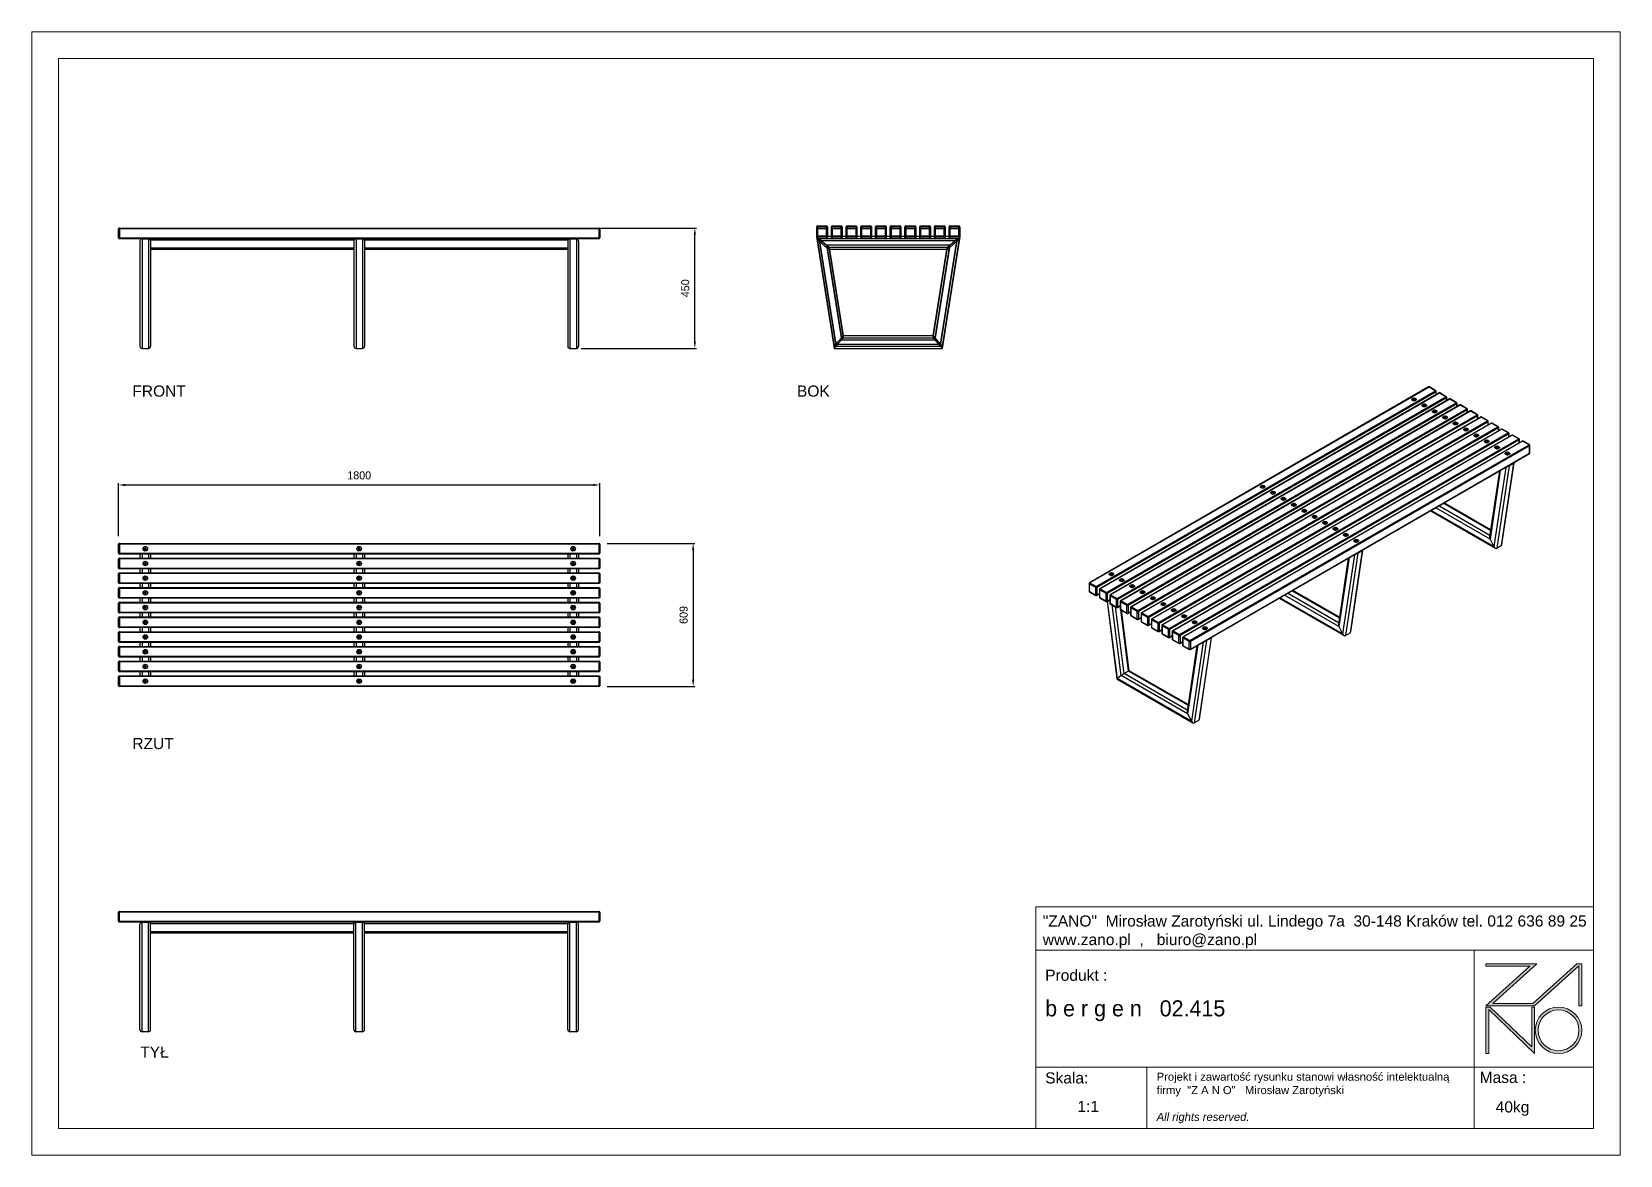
# Model space of a CAD drawing. Header units: millimetres. Extents: x -5557 to 383, y 1082 to 5282.
import ezdxf

# ---------------------------------------------------------------- set-up
doc = ezdxf.new("R2010")
doc.units = ezdxf.units.MM
doc.header["$PDSIZE"] = -1
doc.layers.add('tabelka', color=155, linetype='Continuous')
doc.layers.add('WYMIAR', color=96, linetype='Continuous')
doc.dimstyles.new('1-1', dxfattribs={"dimtxt": 30, "dimasz": 25, "dimexe": 6.25, "dimexo": 30, "dimgap": 20.625, "dimtad": 1, "dimdec": 1, "dimtxsty": 'Standard', "dimcen": 0, "dimclrd": 2, "dimclre": 2, "dimclrt": 2, "dimadec": 0, "dimazin": 0, "dimtfac": 1, "dimtdec": 1, "dimtmove": 0, "dimatfit": 3, "dimfxl": 0, "dimarcsym": 0})

msp = doc.modelspace()

# ---------------------------------------------------------------- texts
at = {"layer": 'WYMIAR', "char_height": 41.5951, "width": 196.5247, "attachment_point": 1}
for s, insert in [('{\\f@Arial Unicode MS|b0|i0|c238|p34;FRONT}', (-5181.27, 3959.36)), ('{\\f@Arial Unicode MS|b0|i0|c238|p34;BOK}', (-2695.99, 3959.36)), ('{\\f@Arial Unicode MS|b0|i0|c238|p34;RZUT}', (-5181.27, 2641.65)), ('{\\f@Arial Unicode MS|b0|i0|c238|p34;TYŁ}', (-5151.9, 1488.14))]:
    msp.add_mtext(s, dxfattribs=dict(at, insert=insert))

# ---------------------------------------------------------------- blocks, each defined once
blk = doc.blocks.new('zano')
at = {"layer": 'Defpoints', "lineweight": 5}
for points in [[(6270.2, 3716.2), (6270.2, 3707.4), (6434.8, 3707.4), (6270.2, 3558.4), (6452.4, 3558.4), (6617.9, 3708.2), (6617.9, 3558.4), (6628.6, 3558.4), (6628.6, 3716.2), (6610.7, 3716.2), (6446.1, 3567.2), (6295.4, 3567.2), (6459.9, 3716.2), (6270.2, 3716.2), (6270.2, 3707.4)], [(6270.2, 3554.4), (6286.2, 3554.4), (6441.7, 3405.6), (6441.7, 3554.4), (6452.4, 3554.4), (6452.4, 3380.5), (6281, 3544.6), (6281, 3380.5), (6270.2, 3380.5)]]:
    blk.add_hatch(color=251, dxfattribs=at).paths.add_polyline_path(points)
h = blk.add_hatch(color=251, dxfattribs=at)
h.paths.add_polyline_path([(6454.7, 3467.4, 1), (6628.6, 3467.4, 1)])
h.paths.add_polyline_path([(6617.9, 3467.4, -1), (6465.4, 3467.4, -1)], flags=16)
at = {"layer": 'Defpoints', "color": 251, "lineweight": 5}
blk.add_lwpolyline([(6434.8, 3707.4), (6270.2, 3558.4), (6452.4, 3558.4), (6617.9, 3708.2), (6617.9, 3558.4), (6628.6, 3558.4), (6628.6, 3716.2), (6610.7, 3716.2), (6446.1, 3567.2), (6295.4, 3567.2), (6459.9, 3716.2), (6270.2, 3716.2), (6270.2, 3707.4), (6432.1, 3707.4)], dxfattribs=at)
for points in [[(6270.2, 3716.2), (6270.2, 3707.4), (6434.8, 3707.4), (6270.2, 3558.4), (6452.4, 3558.4), (6617.9, 3708.2), (6617.9, 3558.4), (6628.6, 3558.4), (6628.6, 3716.2), (6610.7, 3716.2), (6446.1, 3567.2), (6295.4, 3567.2), (6459.9, 3716.2), (6270.2, 3716.2), (6270.2, 3707.4)], [(6270.2, 3554.4), (6286.2, 3554.4), (6441.7, 3405.6), (6441.7, 3554.4), (6452.4, 3554.4), (6452.4, 3380.5), (6281, 3544.6), (6281, 3380.5), (6270.2, 3380.5)]]:
    blk.add_lwpolyline(points, close=True, dxfattribs=at)
for radius in [87, 76.3]:
    blk.add_circle((6541.7, 3467.4), radius, dxfattribs=at)
blk = doc.blocks.new('TABELA')
at = {"layer": 'tabelka', "lineweight": 5}
for p, q in [((4587.4, 3929.4), (6672.4, 3929.4)), ((4587.4, 3767.6), (4587.4, 3929.4)), ((4587.4, 3929.4), (6672.4, 3929.4)), ((6226.5, 3767.6), (6226.5, 3329)), ((4587.4, 3329), (6672.4, 3329)), ((5001.6, 3329), (5001.6, 3100.4)), ((6226.5, 3329), (6226.5, 3100.4))]:
    blk.add_line(p, q, dxfattribs=at)
blk.add_lwpolyline([(4587.4, 3767.6), (6672.4, 3767.6), (6672.4, 3100.4), (4587.4, 3100.4)], close=True, dxfattribs=at)
blk.add_blockref('zano', (0, 0))
at = {"layer": 'tabelka', "lineweight": 5, "attachment_point": 1}
for s, insert, char_height, width in [('{\\fArial|b0|i0|c238|p34;"ZANO"  Mirosław Zarotyński ul. Lindego 7a  30-148 Kraków tel. 012 636 89 25\\Pwww.zano.pl  ,   biuro@zano.pl}', (4613, 3896.9), 41.595, 2040.38), ('{\\fArial|b0|i0|c238|p34;Produkt : }', (4622, 3694.1), 41.595, 265.273), ('{\\fCentury Gothic|b0|i0|c0|p34;b\\fCentury Gothic|b0|i0|c238|p34; \\fCentury Gothic|b0|i0|c0|p34;e\\fCentury Gothic|b0|i0|c238|p34; \\fCentury Gothic|b0|i0|c0|p34;r\\fCentury Gothic|b0|i0|c238|p34; \\fCentury Gothic|b0|i0|c0|p34;g\\fCentury Gothic|b0|i0|c238|p34; \\fCentury Gothic|b0|i0|c0|p34;e\\fCentury Gothic|b0|i0|c238|p34; \\fCentury Gothic|b0|i0|c0|p34;n\\fCentury Gothic|b0|i0|c238|p34;   02.415}', (4622, 3579.5), 60, 849.376), ('{\\fArial|b0|i0|c238|p34;Skala: }', (4622, 3310.3), 41.595, 191.675), ('{\\fArial|b0|i0|c238|p34;Masa :}', (6246.7, 3312.2), 41.595, 200.457), ('{\\fArial|b0|i0|c238|p34;1:1}', (4742.5, 3203.5), 41.595, 42.482), ('{\\fArial|b0|i0|c238|p34;40kg}', (6306.7, 3201.8), 41.595, 42.482)]:
    blk.add_mtext(s, dxfattribs=dict(at, insert=insert, char_height=char_height, width=width))
at = {"layer": 'tabelka', "color": 1, "lineweight": 5, "insert": (5038.9, 3308.9), "char_height": 30, "width": 1186.12, "attachment_point": 1}
blk.add_mtext('{\\fArial|b0|i0|c0|p34;Projekt i zawartość rysunku stanowi własność intelektualną firmy \\fArial|b0|i0|c238|p34; "Z A N O"   Mirosław Zarotyński\\fArial|b0|i1|c238|p34;\\P\\PAll rights reserved.}', dxfattribs=at)
blk = doc.blocks.new('*D3')
at = {"layer": 'Defpoints', "color": 0}
for p in [(-3435.9, 3369), (-3435.9, 2834), (-3084.1, 2834)]:
    blk.add_point(p, dxfattribs=at)
at = {"layer": 'WYMIAR', "color": 2, "lineweight": -2}
for p, q in [((-3405.9, 3369), (-3077.9, 3369)), ((-3084.1, 3344), (-3084.1, 2859)), ((-3405.9, 2834), (-3077.9, 2834))]:
    blk.add_line(p, q, dxfattribs=at)
at = {"layer": 'WYMIAR', "color": 2}
for points in [[(-3088.3, 3344), (-3080, 3344), (-3084.1, 3369)], [(-3088.3, 2859), (-3080, 2859), (-3084.1, 2834)]]:
    blk.add_solid(points, dxfattribs=at)
at = {"layer": 'WYMIAR', "color": 2, "insert": (-3119.7, 3101.5), "char_height": 30, "attachment_point": 5, "rotation": 90}
blk.add_mtext('609', dxfattribs=at)
blk = doc.blocks.new('front')
for p, q in [((-2652.1, -539.3), (-2652.1, -505.3)), ((-2649.1, -505.3), (-2652.1, -505.3)), ((-2649.1, -502.3), (-855.1, -502.3)), ((-2649.1, -502.3), (-2649.1, -505.3)), ((-2649.1, -505.3), (-2649.1, -539.3)), ((-855.1, -505.3), (-2649.1, -505.3)), ((-855.1, -502.3), (-855.1, -505.3)), ((-855.1, -539.3), (-855.1, -505.3)), ((-852.1, -505.3), (-855.1, -505.3)), ((-852.1, -505.3), (-852.1, -539.3)), ((-2649.1, -539.3), (-2652.1, -539.3)), ((-2649.1, -539.3), (-855.1, -539.3)), ((-2649.1, -539.3), (-2649.1, -542.3)), ((-2564.1, -542.3), (-2649.1, -542.3)), ((-2572.1, -944.3), (-2572.1, -550.3)), ((-2564.1, -952.3), (-2564.1, -542.3)), ((-2564.1, -542.3), (-2540.1, -542.3)), ((-1764.1, -542.3), (-2540.1, -542.3)), ((-2540.1, -952.3), (-2540.1, -542.3)), ((-2532.1, -547.5), (-2532.1, -542.3)), ((-2532.1, -547.5), (-1772.1, -547.5)), ((-2532.1, -944.3), (-2532.1, -550.3)), ((-2532.1, -577.1), (-1772.1, -577.1)), ((-2532.1, -582.3), (-1772.1, -582.3)), ((-1772.1, -547.5), (-1772.1, -542.3)), ((-1772.1, -944.3), (-1772.1, -550.3)), ((-1764.1, -952.3), (-1764.1, -542.3)), ((-1764.1, -542.3), (-1740.1, -542.3)), ((-964.1, -542.3), (-1740.1, -542.3)), ((-1740.1, -952.3), (-1740.1, -542.3)), ((-1732.1, -547.5), (-1732.1, -542.3)), ((-1732.1, -547.5), (-972.1, -547.5)), ((-1732.1, -944.3), (-1732.1, -550.3)), ((-1732.1, -577.1), (-972.1, -577.1)), ((-1732.1, -582.3), (-972.1, -582.3)), ((-972.1, -547.5), (-972.1, -542.3)), ((-972.1, -944.3), (-972.1, -550.3)), ((-964.1, -952.3), (-964.1, -542.3)), ((-964.1, -542.3), (-940.1, -542.3)), ((-855.1, -542.3), (-940.1, -542.3)), ((-940.1, -952.3), (-940.1, -542.3)), ((-932.1, -944.3), (-932.1, -550.3)), ((-855.1, -539.3), (-855.1, -542.3)), ((-852.1, -539.3), (-855.1, -539.3)), ((-2540.1, -952.3), (-2564.1, -952.3)), ((-1740.1, -952.3), (-1764.1, -952.3)), ((-940.1, -952.3), (-964.1, -952.3))]:
    blk.add_line(p, q)
for centre, radius, start, end in [((-2649.1, -505.3), 3, 90, 180), ((-855.1, -505.3), 3, 0, 90), ((-2649.1, -539.3), 3, 180, 270), ((-2564.1, -550.3), 8, 90, 180), ((-2540.1, -550.3), 8, 0, 90), ((-1764.1, -550.3), 8, 90, 180), ((-1740.1, -550.3), 8, 0, 90), ((-964.1, -550.3), 8, 90, 180), ((-940.1, -550.3), 8, 0, 90), ((-855.1, -539.3), 3, 270, 0), ((-2564.1, -944.3), 8, 180, 270), ((-2540.1, -944.3), 8, 270, 0), ((-1764.1, -944.3), 8, 180, 270), ((-1740.1, -944.3), 8, 270, 0), ((-964.1, -944.3), 8, 180, 270), ((-940.1, -944.3), 8, 270, 0)]:
    blk.add_arc(centre, radius, start, end)
blk = doc.blocks.new('bok')
for p, q in [((-58.8, -539.3), (-58.8, -505.3)), ((-55.8, -505.3), (-58.8, -505.3)), ((-55.8, -502.3), (-21.8, -502.3)), ((-55.8, -505.3), (-55.8, -502.3)), ((-55.8, -505.3), (-55.8, -539.3)), ((-21.8, -505.3), (-55.8, -505.3)), ((-21.8, -502.3), (-21.8, -505.3)), ((-18.8, -505.3), (-21.8, -505.3)), ((-21.8, -539.3), (-21.8, -505.3)), ((-18.8, -505.3), (-18.8, -539.3)), ((-0.8, -505.3), (-3.8, -505.3)), ((-3.8, -539.3), (-3.8, -505.3)), ((-0.8, -502.3), (33.2, -502.3)), ((-0.8, -505.3), (-0.8, -502.3)), ((33.2, -505.3), (-0.8, -505.3)), ((-0.8, -505.3), (-0.8, -539.3)), ((33.2, -502.3), (33.2, -505.3)), ((36.2, -505.3), (33.2, -505.3)), ((33.2, -539.3), (33.2, -505.3)), ((36.2, -505.3), (36.2, -539.3)), ((54.2, -505.3), (51.2, -505.3)), ((51.2, -539.3), (51.2, -505.3)), ((54.2, -502.3), (88.2, -502.3)), ((54.2, -505.3), (54.2, -502.3)), ((88.2, -505.3), (54.2, -505.3)), ((54.2, -505.3), (54.2, -539.3)), ((88.2, -502.3), (88.2, -505.3)), ((91.2, -505.3), (88.2, -505.3)), ((88.2, -539.3), (88.2, -505.3)), ((91.2, -505.3), (91.2, -539.3)), ((109.2, -505.3), (106.2, -505.3)), ((106.2, -539.3), (106.2, -505.3)), ((109.2, -502.3), (143.2, -502.3)), ((109.2, -505.3), (109.2, -502.3)), ((143.2, -505.3), (109.2, -505.3)), ((109.2, -505.3), (109.2, -539.3)), ((143.2, -502.3), (143.2, -505.3)), ((146.2, -505.3), (143.2, -505.3)), ((143.2, -539.3), (143.2, -505.3)), ((146.2, -505.3), (146.2, -539.3)), ((161.2, -539.3), (161.2, -505.3)), ((164.2, -505.3), (161.2, -505.3)), ((164.2, -502.3), (198.2, -502.3)), ((164.2, -505.3), (164.2, -502.3)), ((164.2, -505.3), (164.2, -539.3)), ((198.2, -505.3), (164.2, -505.3)), ((198.2, -502.3), (198.2, -505.3)), ((201.2, -505.3), (198.2, -505.3)), ((198.2, -539.3), (198.2, -505.3)), ((201.2, -505.3), (201.2, -539.3)), ((219.2, -505.3), (216.2, -505.3)), ((216.2, -539.3), (216.2, -505.3)), ((219.2, -502.3), (253.2, -502.3)), ((219.2, -505.3), (219.2, -502.3)), ((253.2, -505.3), (219.2, -505.3)), ((219.2, -505.3), (219.2, -539.3)), ((253.2, -502.3), (253.2, -505.3)), ((256.2, -505.3), (253.2, -505.3)), ((253.2, -539.3), (253.2, -505.3)), ((256.2, -505.3), (256.2, -539.3)), ((271.2, -539.3), (271.2, -505.3)), ((274.2, -505.3), (271.2, -505.3)), ((274.2, -502.3), (308.2, -502.3)), ((274.2, -505.3), (274.2, -502.3)), ((308.2, -505.3), (274.2, -505.3)), ((274.2, -505.3), (274.2, -539.3)), ((308.2, -502.3), (308.2, -505.3)), ((311.2, -505.3), (308.2, -505.3)), ((308.2, -539.3), (308.2, -505.3)), ((311.2, -505.3), (311.2, -539.3)), ((326.2, -539.3), (326.2, -505.3)), ((329.2, -505.3), (326.2, -505.3)), ((329.2, -502.3), (363.2, -502.3)), ((329.2, -505.3), (329.2, -502.3)), ((329.2, -505.3), (329.2, -539.3)), ((363.2, -505.3), (329.2, -505.3)), ((363.2, -502.3), (363.2, -505.3)), ((366.2, -505.3), (363.2, -505.3)), ((363.2, -539.3), (363.2, -505.3)), ((366.2, -505.3), (366.2, -539.3)), ((381.2, -539.3), (381.2, -505.3)), ((384.2, -505.3), (381.2, -505.3)), ((384.2, -505.3), (384.2, -502.3)), ((384.2, -502.3), (418.2, -502.3)), ((384.2, -505.3), (384.2, -539.3)), ((418.2, -505.3), (384.2, -505.3)), ((418.2, -502.3), (418.2, -505.3)), ((421.2, -505.3), (418.2, -505.3)), ((418.2, -539.3), (418.2, -505.3)), ((421.2, -505.3), (421.2, -539.3)), ((436.2, -539.3), (436.2, -505.3)), ((439.2, -505.3), (436.2, -505.3)), ((439.2, -502.3), (473.2, -502.3)), ((439.2, -505.3), (439.2, -502.3)), ((473.2, -505.3), (439.2, -505.3)), ((439.2, -505.3), (439.2, -539.3)), ((473.2, -502.3), (473.2, -505.3)), ((476.2, -505.3), (473.2, -505.3)), ((473.2, -539.3), (473.2, -505.3)), ((476.2, -505.3), (476.2, -539.3)), ((-55.8, -539.3), (-58.8, -539.3)), ((-58.8, -542.3), (6.2, -952.3)), ((-55.8, -542.3), (-58.8, -542.3)), ((-55.8, -542.3), (-55.8, -539.3)), ((-55.8, -539.3), (-21.8, -539.3)), ((-21.8, -542.3), (-55.8, -542.3)), ((-49.4, -550.3), (13, -944.3)), ((-49.4, -550.3), (-21.3, -574.3)), ((466.8, -550.3), (-49.4, -550.3)), ((-18.8, -539.3), (-21.8, -539.3)), ((-21.8, -539.3), (-21.8, -542.3)), ((-0.8, -542.3), (-21.8, -542.3)), ((-21.3, -574.3), (33.5, -920.3)), ((438.7, -574.3), (-21.3, -574.3)), ((-11.9, -582.3), (40.4, -912.3)), ((429.4, -582.3), (-11.9, -582.3)), ((-0.8, -539.3), (-3.8, -539.3)), ((-0.8, -539.3), (33.2, -539.3)), ((-0.8, -542.3), (-0.8, -539.3)), ((33.2, -542.3), (-0.8, -542.3)), ((33.2, -539.3), (33.2, -542.3)), ((36.2, -539.3), (33.2, -539.3)), ((54.2, -542.3), (33.2, -542.3)), ((54.2, -539.3), (51.2, -539.3)), ((54.2, -539.3), (88.2, -539.3)), ((54.2, -542.3), (54.2, -539.3)), ((88.2, -542.3), (54.2, -542.3)), ((88.2, -539.3), (88.2, -542.3)), ((91.2, -539.3), (88.2, -539.3)), ((109.2, -542.3), (88.2, -542.3)), ((109.2, -539.3), (106.2, -539.3)), ((109.2, -539.3), (143.2, -539.3)), ((109.2, -542.3), (109.2, -539.3)), ((143.2, -542.3), (109.2, -542.3)), ((146.2, -539.3), (143.2, -539.3)), ((143.2, -539.3), (143.2, -542.3)), ((164.2, -542.3), (143.2, -542.3)), ((164.2, -539.3), (161.2, -539.3)), ((164.2, -542.3), (164.2, -539.3)), ((164.2, -539.3), (198.2, -539.3)), ((198.2, -542.3), (164.2, -542.3)), ((198.2, -539.3), (198.2, -542.3)), ((201.2, -539.3), (198.2, -539.3)), ((219.2, -542.3), (198.2, -542.3)), ((219.2, -539.3), (216.2, -539.3)), ((219.2, -539.3), (253.2, -539.3)), ((219.2, -542.3), (219.2, -539.3)), ((253.2, -542.3), (219.2, -542.3)), ((256.2, -539.3), (253.2, -539.3)), ((253.2, -539.3), (253.2, -542.3)), ((274.2, -542.3), (253.2, -542.3)), ((274.2, -539.3), (271.2, -539.3)), ((274.2, -542.3), (274.2, -539.3)), ((274.2, -539.3), (308.2, -539.3)), ((308.2, -542.3), (274.2, -542.3)), ((311.2, -539.3), (308.2, -539.3)), ((308.2, -539.3), (308.2, -542.3)), ((329.2, -542.3), (308.2, -542.3)), ((329.2, -539.3), (326.2, -539.3)), ((329.2, -539.3), (363.2, -539.3)), ((329.2, -542.3), (329.2, -539.3)), ((363.2, -542.3), (329.2, -542.3)), ((366.2, -539.3), (363.2, -539.3)), ((363.2, -539.3), (363.2, -542.3)), ((384.2, -542.3), (363.2, -542.3)), ((377.1, -912.3), (429.4, -582.3)), ((384.2, -539.3), (381.2, -539.3)), ((383.9, -920.3), (438.7, -574.3)), ((384.2, -542.3), (384.2, -539.3)), ((384.2, -539.3), (418.2, -539.3)), ((418.2, -542.3), (384.2, -542.3)), ((404.4, -944.3), (466.8, -550.3)), ((411.2, -952.3), (476.2, -542.3)), ((421.2, -539.3), (418.2, -539.3)), ((418.2, -539.3), (418.2, -542.3)), ((439.2, -542.3), (418.2, -542.3)), ((439.2, -539.3), (436.2, -539.3)), ((438.7, -574.3), (466.8, -550.3)), ((439.2, -539.3), (473.2, -539.3)), ((439.2, -542.3), (439.2, -539.3)), ((473.2, -542.3), (439.2, -542.3)), ((473.2, -539.3), (473.2, -542.3)), ((476.2, -539.3), (473.2, -539.3)), ((476.2, -542.3), (473.2, -542.3)), ((13, -944.3), (33.5, -920.3)), ((13, -944.3), (404.4, -944.3)), ((33.5, -920.3), (383.9, -920.3)), ((40.4, -912.3), (377.1, -912.3)), ((404.4, -944.3), (383.9, -920.3)), ((6.2, -952.3), (411.2, -952.3))]:
    blk.add_line(p, q)
at = {"flags": 128}
for points in [[(-58.8, -542.3), (-58.6, -542.4), (-58.2, -542.8), (-57.5, -543.4), (-56.6, -544.2), (-55.4, -545.1), (-54.1, -546.3), (-52.6, -547.5), (-51, -548.9), (-49.4, -550.3)], [(-49.4, -550.3), (-51, -548.9), (-52.6, -547.5), (-54.1, -546.3), (-55.4, -545.1), (-56.6, -544.2), (-57.5, -543.4), (-58.2, -542.8), (-58.6, -542.4), (-58.8, -542.3)], [(-21.3, -574.3), (-19.7, -575.7), (-18.1, -577), (-16.6, -578.3), (-15.3, -579.4), (-14.1, -580.4), (-13.2, -581.2), (-12.5, -581.8), (-12.1, -582.2), (-11.9, -582.3)], [(-11.9, -582.3), (-12.1, -582.2), (-12.5, -581.8), (-13.2, -581.2), (-14.1, -580.4), (-15.3, -579.4), (-16.6, -578.3), (-18.1, -577), (-19.7, -575.7), (-21.3, -574.3)], [(429.4, -582.3), (429.5, -582.2), (429.9, -581.8), (430.6, -581.2), (431.6, -580.4), (432.7, -579.4), (434.1, -578.3), (435.5, -577), (437.1, -575.7), (438.7, -574.3)], [(438.7, -574.3), (437.1, -575.7), (435.5, -577), (434.1, -578.3), (432.7, -579.4), (431.6, -580.4), (430.6, -581.2), (429.9, -581.8), (429.5, -582.2), (429.4, -582.3)], [(466.8, -550.3), (468.5, -548.9), (470.1, -547.5), (471.5, -546.3), (472.9, -545.1), (474, -544.2), (475, -543.4), (475.7, -542.8), (476.1, -542.4), (476.2, -542.3)], [(476.2, -542.3), (476.1, -542.4), (475.7, -542.8), (475, -543.4), (474, -544.2), (472.9, -545.1), (471.5, -546.3), (470.1, -547.5), (468.5, -548.9), (466.8, -550.3)], [(6.2, -952.3), (6.3, -952.2), (6.6, -951.8), (7.1, -951.2), (7.8, -950.4), (8.7, -949.4), (9.6, -948.3), (10.7, -947), (11.9, -945.7), (13, -944.3)], [(13, -944.3), (11.9, -945.7), (10.7, -947), (9.6, -948.3), (8.7, -949.4), (7.8, -950.4), (7.1, -951.2), (6.6, -951.8), (6.3, -952.2), (6.2, -952.3)], [(33.5, -920.3), (34.9, -918.7), (36.2, -917.2), (37.3, -915.8), (38.4, -914.6), (39.2, -913.6), (39.9, -912.9), (40.2, -912.4), (40.4, -912.3)], [(40.4, -912.3), (40.3, -912.4), (40, -912.8), (39.5, -913.4), (38.8, -914.2), (37.9, -915.1), (37, -916.3), (35.9, -917.5), (34.7, -918.9), (33.5, -920.3)], [(383.9, -920.3), (382.7, -918.9), (381.6, -917.5), (380.5, -916.3), (379.5, -915.1), (378.7, -914.2), (378, -913.4), (377.5, -912.8), (377.2, -912.4), (377.1, -912.3)], [(377.1, -912.3), (377.2, -912.4), (377.5, -912.8), (378, -913.4), (378.7, -914.2), (379.5, -915.1), (380.5, -916.3), (381.6, -917.5), (382.7, -918.9), (383.9, -920.3)], [(411.2, -952.3), (411.1, -952.2), (410.8, -951.8), (410.3, -951.2), (409.6, -950.4), (408.8, -949.4), (407.8, -948.3), (406.7, -947), (405.6, -945.7), (404.4, -944.3)], [(404.4, -944.3), (405.7, -945.8), (407, -947.3), (408.2, -948.7), (409.2, -949.9), (410.1, -950.9), (410.7, -951.7), (411.1, -952.1), (411.2, -952.3)]]:
    blk.add_lwpolyline(points, dxfattribs=at)
for centre, start, end in [((-55.8, -505.3), 90, 180), ((-21.8, -505.3), 0, 90), ((-0.8, -505.3), 90, 180), ((33.2, -505.3), 0, 90), ((54.2, -505.3), 90, 180), ((88.2, -505.3), 0, 90), ((109.2, -505.3), 90, 180), ((143.2, -505.3), 0, 90), ((164.2, -505.3), 90, 180), ((198.2, -505.3), 0, 90), ((219.2, -505.3), 90, 180), ((253.2, -505.3), 0, 90), ((274.2, -505.3), 90, 180), ((308.2, -505.3), 0, 90), ((329.2, -505.3), 90, 180), ((363.2, -505.3), 0, 90), ((384.2, -505.3), 90, 180), ((418.2, -505.3), 0, 90), ((439.2, -505.3), 90, 180), ((473.2, -505.3), 0, 90), ((-55.8, -539.3), 180, 270), ((-21.8, -539.3), 270, 0), ((-0.8, -539.3), 180, 270), ((33.2, -539.3), 270, 0), ((54.2, -539.3), 180, 270), ((88.2, -539.3), 270, 0), ((109.2, -539.3), 180, 270), ((143.2, -539.3), 270, 0), ((164.2, -539.3), 180, 270), ((198.2, -539.3), 270, 0), ((219.2, -539.3), 180, 270), ((253.2, -539.3), 270, 0), ((274.2, -539.3), 180, 270), ((308.2, -539.3), 270, 0), ((329.2, -539.3), 180, 270), ((363.2, -539.3), 270, 0), ((384.2, -539.3), 180, 270), ((418.2, -539.3), 270, 0), ((439.2, -539.3), 180, 270), ((473.2, -539.3), 270, 0)]:
    blk.add_arc(centre, 3, start, end)
blk = doc.blocks.new('tyl')
for p, q in [((1340.1, -505.3), (1337.1, -505.3)), ((1337.1, -539.3), (1337.1, -505.3)), ((1340.1, -505.3), (1340.1, -502.3)), ((1340.1, -502.3), (3134.1, -502.3)), ((3134.1, -505.3), (1340.1, -505.3)), ((1340.1, -505.3), (1340.1, -539.3)), ((3134.1, -505.3), (3134.1, -502.3)), ((3134.1, -539.3), (3134.1, -505.3)), ((3137.1, -505.3), (3134.1, -505.3)), ((3137.1, -505.3), (3137.1, -539.3)), ((1340.1, -539.3), (1337.1, -539.3)), ((1340.1, -539.3), (3134.1, -539.3)), ((1340.1, -542.3), (1340.1, -539.3)), ((1425.1, -542.3), (1340.1, -542.3)), ((1417.1, -550.3), (1417.1, -944.3)), ((1425.1, -542.3), (1425.1, -952.3)), ((1425.1, -542.3), (1449.1, -542.3)), ((2225.1, -542.3), (1449.1, -542.3)), ((1449.1, -542.3), (1449.1, -952.3)), ((1457.1, -542.3), (1457.1, -547.5)), ((2217.1, -547.5), (1457.1, -547.5)), ((1457.1, -550.3), (1457.1, -944.3)), ((2217.1, -577.1), (1457.1, -577.1)), ((2217.1, -582.3), (1457.1, -582.3)), ((2217.1, -542.3), (2217.1, -547.5)), ((2217.1, -550.3), (2217.1, -944.3)), ((2225.1, -542.3), (2225.1, -952.3)), ((2225.1, -542.3), (2249.1, -542.3)), ((3025.1, -542.3), (2249.1, -542.3)), ((2249.1, -542.3), (2249.1, -952.3)), ((2257.1, -542.3), (2257.1, -547.5)), ((3017.1, -547.5), (2257.1, -547.5)), ((2257.1, -550.3), (2257.1, -944.3)), ((3017.1, -577.1), (2257.1, -577.1)), ((3017.1, -582.3), (2257.1, -582.3)), ((3017.1, -542.3), (3017.1, -547.5)), ((3017.1, -550.3), (3017.1, -944.3)), ((3025.1, -542.3), (3025.1, -952.3)), ((3025.1, -542.3), (3049.1, -542.3)), ((3134.1, -542.3), (3049.1, -542.3)), ((3049.1, -542.3), (3049.1, -952.3)), ((3057.1, -550.3), (3057.1, -944.3)), ((3137.1, -539.3), (3134.1, -539.3)), ((3134.1, -542.3), (3134.1, -539.3)), ((1425.1, -952.3), (1449.1, -952.3)), ((2225.1, -952.3), (2249.1, -952.3)), ((3025.1, -952.3), (3049.1, -952.3))]:
    blk.add_line(p, q)
for centre, radius, start, end in [((1340.1, -505.3), 3, 90, 180), ((3134.1, -505.3), 3, 0, 90), ((1340.1, -539.3), 3, 180, 270), ((1425.1, -550.3), 8, 90, 180), ((1449.1, -550.3), 8, 0, 90), ((2225.1, -550.3), 8, 90, 180), ((2249.1, -550.3), 8, 0, 90), ((3025.1, -550.3), 8, 90, 180), ((3049.1, -550.3), 8, 0, 90), ((3134.1, -539.3), 3, 270, 0), ((1425.1, -944.3), 8, 180, 270), ((1449.1, -944.3), 8, 270, 0), ((2225.1, -944.3), 8, 180, 270), ((2249.1, -944.3), 8, 270, 0), ((3025.1, -944.3), 8, 180, 270), ((3049.1, -944.3), 8, 270, 0)]:
    blk.add_arc(centre, radius, start, end)
blk = doc.blocks.new('rzut')
for p, q in [((1337.1, -1277.1), (1337.1, -1243.1)), ((1337.1, -1243.1), (1340.1, -1243.1)), ((1340.1, -1243.1), (1340.1, -1240.1)), ((1340.1, -1240.1), (3134.1, -1240.1)), ((3134.1, -1243.1), (1340.1, -1243.1)), ((1340.1, -1243.1), (1340.1, -1277.1)), ((3134.1, -1243.1), (3134.1, -1240.1)), ((3134.1, -1277.1), (3134.1, -1243.1)), ((3134.1, -1243.1), (3137.1, -1243.1)), ((3137.1, -1243.1), (3137.1, -1277.1)), ((1340.1, -1277.1), (1337.1, -1277.1)), ((1337.1, -1332.1), (1337.1, -1298.1)), ((1337.1, -1298.1), (1340.1, -1298.1)), ((1340.1, -1277.1), (3134.1, -1277.1)), ((1340.1, -1280.1), (1340.1, -1277.1)), ((3134.1, -1280.1), (1340.1, -1280.1)), ((1340.1, -1298.1), (1340.1, -1295.1)), ((1340.1, -1295.1), (3134.1, -1295.1)), ((3134.1, -1298.1), (1340.1, -1298.1)), ((1340.1, -1298.1), (1340.1, -1332.1)), ((1417.1, -1280.1), (1417.1, -1295.1)), ((1425.1, -1280.1), (1425.1, -1295.1)), ((1434.2, -1260.1), (1435.6, -1257.6)), ((1435.6, -1262.6), (1434.2, -1260.1)), ((1435.6, -1257.6), (1438.5, -1257.6)), ((1438.5, -1262.6), (1435.6, -1262.6)), ((1438.5, -1257.6), (1440, -1260.1)), ((1440, -1260.1), (1438.5, -1262.6)), ((1449.1, -1280.1), (1449.1, -1295.1)), ((1457.1, -1280.1), (1457.1, -1295.1)), ((2217.1, -1280.1), (2217.1, -1295.1)), ((2225.1, -1280.1), (2225.1, -1295.1)), ((2234.2, -1260.1), (2235.6, -1257.6)), ((2235.6, -1262.6), (2234.2, -1260.1)), ((2235.6, -1257.6), (2238.5, -1257.6)), ((2238.5, -1262.6), (2235.6, -1262.6)), ((2238.5, -1257.6), (2240, -1260.1)), ((2240, -1260.1), (2238.5, -1262.6)), ((2249.1, -1280.1), (2249.1, -1295.1)), ((2257.1, -1280.1), (2257.1, -1295.1)), ((3017.1, -1280.1), (3017.1, -1295.1)), ((3025.1, -1280.1), (3025.1, -1295.1)), ((3034.2, -1260.1), (3035.6, -1257.6)), ((3035.6, -1262.6), (3034.2, -1260.1)), ((3035.6, -1257.6), (3038.5, -1257.6)), ((3038.5, -1262.6), (3035.6, -1262.6)), ((3038.5, -1257.6), (3040, -1260.1)), ((3040, -1260.1), (3038.5, -1262.6)), ((3049.1, -1280.1), (3049.1, -1295.1)), ((3057.1, -1280.1), (3057.1, -1295.1)), ((3137.1, -1277.1), (3134.1, -1277.1)), ((3134.1, -1280.1), (3134.1, -1277.1)), ((3134.1, -1298.1), (3134.1, -1295.1)), ((3134.1, -1332.1), (3134.1, -1298.1)), ((3134.1, -1298.1), (3137.1, -1298.1)), ((3137.1, -1298.1), (3137.1, -1332.1)), ((1340.1, -1332.1), (1337.1, -1332.1)), ((1337.1, -1353.1), (1340.1, -1353.1)), ((1337.1, -1387.1), (1337.1, -1353.1)), ((1340.1, -1332.1), (3134.1, -1332.1)), ((1340.1, -1335.1), (1340.1, -1332.1)), ((3134.1, -1335.1), (1340.1, -1335.1)), ((1340.1, -1353.1), (1340.1, -1350.1)), ((1340.1, -1350.1), (3134.1, -1350.1)), ((3134.1, -1353.1), (1340.1, -1353.1)), ((1340.1, -1353.1), (1340.1, -1387.1)), ((1417.1, -1335.1), (1417.1, -1350.1)), ((1425.1, -1335.1), (1425.1, -1350.1)), ((1434.6, -1313.6), (1437.1, -1312.2)), ((1434.6, -1316.5), (1434.6, -1313.6)), ((1437.1, -1318), (1434.6, -1316.5)), ((1437.1, -1312.2), (1439.6, -1313.6)), ((1439.6, -1316.5), (1437.1, -1318)), ((1439.6, -1313.6), (1439.6, -1316.5)), ((1449.1, -1335.1), (1449.1, -1350.1)), ((1457.1, -1335.1), (1457.1, -1350.1)), ((2217.1, -1335.1), (2217.1, -1350.1)), ((2225.1, -1335.1), (2225.1, -1350.1)), ((2234.6, -1313.6), (2237.1, -1312.2)), ((2234.6, -1316.5), (2234.6, -1313.6)), ((2237.1, -1318), (2234.6, -1316.5)), ((2237.1, -1312.2), (2239.6, -1313.6)), ((2239.6, -1316.5), (2237.1, -1318)), ((2239.6, -1313.6), (2239.6, -1316.5)), ((2249.1, -1335.1), (2249.1, -1350.1)), ((2257.1, -1335.1), (2257.1, -1350.1)), ((3017.1, -1335.1), (3017.1, -1350.1)), ((3025.1, -1335.1), (3025.1, -1350.1)), ((3034.6, -1313.6), (3037.1, -1312.2)), ((3034.6, -1316.5), (3034.6, -1313.6)), ((3037.1, -1318), (3034.6, -1316.5)), ((3037.1, -1312.2), (3039.6, -1313.6)), ((3039.6, -1316.5), (3037.1, -1318)), ((3039.6, -1313.6), (3039.6, -1316.5)), ((3049.1, -1335.1), (3049.1, -1350.1)), ((3057.1, -1335.1), (3057.1, -1350.1)), ((3137.1, -1332.1), (3134.1, -1332.1)), ((3134.1, -1335.1), (3134.1, -1332.1)), ((3134.1, -1353.1), (3134.1, -1350.1)), ((3134.1, -1353.1), (3137.1, -1353.1)), ((3134.1, -1387.1), (3134.1, -1353.1)), ((3137.1, -1353.1), (3137.1, -1387.1)), ((1340.1, -1387.1), (1337.1, -1387.1)), ((1337.1, -1442.1), (1337.1, -1408.1)), ((1337.1, -1408.1), (1340.1, -1408.1)), ((1340.1, -1387.1), (3134.1, -1387.1)), ((1340.1, -1390.1), (1340.1, -1387.1)), ((3134.1, -1390.1), (1340.1, -1390.1)), ((1340.1, -1408.1), (1340.1, -1405.1)), ((1340.1, -1405.1), (3134.1, -1405.1)), ((3134.1, -1408.1), (1340.1, -1408.1)), ((1340.1, -1408.1), (1340.1, -1442.1)), ((1417.1, -1390.1), (1417.1, -1405.1)), ((1425.1, -1390.1), (1425.1, -1405.1)), ((1434.6, -1368.6), (1437.1, -1367.2)), ((1434.6, -1371.5), (1434.6, -1368.6)), ((1437.1, -1373), (1434.6, -1371.5)), ((1434.6, -1423.6), (1437.1, -1422.2)), ((1434.6, -1426.5), (1434.6, -1423.6)), ((1437.1, -1367.2), (1439.6, -1368.6)), ((1439.6, -1371.5), (1437.1, -1373)), ((1437.1, -1422.2), (1439.6, -1423.6)), ((1439.6, -1368.6), (1439.6, -1371.5)), ((1439.6, -1423.6), (1439.6, -1426.5)), ((1449.1, -1390.1), (1449.1, -1405.1)), ((1457.1, -1390.1), (1457.1, -1405.1)), ((2217.1, -1390.1), (2217.1, -1405.1)), ((2225.1, -1390.1), (2225.1, -1405.1)), ((2234.6, -1368.6), (2237.1, -1367.2)), ((2234.6, -1371.5), (2234.6, -1368.6)), ((2237.1, -1373), (2234.6, -1371.5)), ((2234.6, -1423.6), (2237.1, -1422.2)), ((2234.6, -1426.5), (2234.6, -1423.6)), ((2237.1, -1367.2), (2239.6, -1368.6)), ((2239.6, -1371.5), (2237.1, -1373)), ((2237.1, -1422.2), (2239.6, -1423.6)), ((2239.6, -1368.6), (2239.6, -1371.5)), ((2239.6, -1423.6), (2239.6, -1426.5)), ((2249.1, -1390.1), (2249.1, -1405.1)), ((2257.1, -1390.1), (2257.1, -1405.1)), ((3017.1, -1390.1), (3017.1, -1405.1)), ((3025.1, -1390.1), (3025.1, -1405.1)), ((3034.6, -1368.6), (3037.1, -1367.2)), ((3034.6, -1371.5), (3034.6, -1368.6)), ((3037.1, -1373), (3034.6, -1371.5)), ((3034.6, -1423.6), (3037.1, -1422.2)), ((3034.6, -1426.5), (3034.6, -1423.6)), ((3037.1, -1367.2), (3039.6, -1368.6)), ((3039.6, -1371.5), (3037.1, -1373)), ((3037.1, -1422.2), (3039.6, -1423.6)), ((3039.6, -1368.6), (3039.6, -1371.5)), ((3039.6, -1423.6), (3039.6, -1426.5)), ((3049.1, -1390.1), (3049.1, -1405.1)), ((3057.1, -1390.1), (3057.1, -1405.1)), ((3137.1, -1387.1), (3134.1, -1387.1)), ((3134.1, -1390.1), (3134.1, -1387.1)), ((3134.1, -1408.1), (3134.1, -1405.1)), ((3134.1, -1442.1), (3134.1, -1408.1)), ((3134.1, -1408.1), (3137.1, -1408.1)), ((3137.1, -1408.1), (3137.1, -1442.1)), ((1340.1, -1442.1), (1337.1, -1442.1)), ((1337.1, -1463.1), (1340.1, -1463.1)), ((1337.1, -1497.1), (1337.1, -1463.1)), ((1340.1, -1442.1), (3134.1, -1442.1)), ((1340.1, -1445.1), (1340.1, -1442.1)), ((3134.1, -1445.1), (1340.1, -1445.1)), ((1340.1, -1463.1), (1340.1, -1460.1)), ((1340.1, -1460.1), (3134.1, -1460.1)), ((3134.1, -1463.1), (1340.1, -1463.1)), ((1340.1, -1463.1), (1340.1, -1497.1)), ((1417.1, -1445.1), (1417.1, -1460.1)), ((1425.1, -1445.1), (1425.1, -1460.1)), ((1437.1, -1428), (1434.6, -1426.5)), ((1434.6, -1478.6), (1437.1, -1477.2)), ((1434.6, -1481.5), (1434.6, -1478.6)), ((1437.1, -1483), (1434.6, -1481.5)), ((1439.6, -1426.5), (1437.1, -1428)), ((1437.1, -1477.2), (1439.6, -1478.6)), ((1439.6, -1481.5), (1437.1, -1483)), ((1439.6, -1478.6), (1439.6, -1481.5)), ((1449.1, -1445.1), (1449.1, -1460.1)), ((1457.1, -1445.1), (1457.1, -1460.1)), ((2217.1, -1445.1), (2217.1, -1460.1)), ((2225.1, -1445.1), (2225.1, -1460.1)), ((2237.1, -1428), (2234.6, -1426.5)), ((2234.6, -1478.6), (2237.1, -1477.2)), ((2234.6, -1481.5), (2234.6, -1478.6)), ((2237.1, -1483), (2234.6, -1481.5)), ((2239.6, -1426.5), (2237.1, -1428)), ((2237.1, -1477.2), (2239.6, -1478.6)), ((2239.6, -1481.5), (2237.1, -1483)), ((2239.6, -1478.6), (2239.6, -1481.5)), ((2249.1, -1445.1), (2249.1, -1460.1)), ((2257.1, -1445.1), (2257.1, -1460.1)), ((3017.1, -1445.1), (3017.1, -1460.1)), ((3025.1, -1445.1), (3025.1, -1460.1)), ((3037.1, -1428), (3034.6, -1426.5)), ((3034.6, -1478.6), (3037.1, -1477.2)), ((3034.6, -1481.5), (3034.6, -1478.6)), ((3037.1, -1483), (3034.6, -1481.5)), ((3039.6, -1426.5), (3037.1, -1428)), ((3037.1, -1477.2), (3039.6, -1478.6)), ((3039.6, -1481.5), (3037.1, -1483)), ((3039.6, -1478.6), (3039.6, -1481.5)), ((3049.1, -1445.1), (3049.1, -1460.1)), ((3057.1, -1445.1), (3057.1, -1460.1)), ((3137.1, -1442.1), (3134.1, -1442.1)), ((3134.1, -1445.1), (3134.1, -1442.1)), ((3134.1, -1463.1), (3134.1, -1460.1)), ((3134.1, -1463.1), (3137.1, -1463.1)), ((3134.1, -1497.1), (3134.1, -1463.1)), ((3137.1, -1463.1), (3137.1, -1497.1)), ((1340.1, -1497.1), (1337.1, -1497.1)), ((1337.1, -1552.1), (1337.1, -1518.1)), ((1337.1, -1518.1), (1340.1, -1518.1)), ((1340.1, -1497.1), (3134.1, -1497.1)), ((1340.1, -1500.1), (1340.1, -1497.1)), ((3134.1, -1500.1), (1340.1, -1500.1)), ((1340.1, -1518.1), (1340.1, -1515.1)), ((1340.1, -1515.1), (3134.1, -1515.1)), ((3134.1, -1518.1), (1340.1, -1518.1)), ((1340.1, -1518.1), (1340.1, -1552.1)), ((1417.1, -1500.1), (1417.1, -1515.1)), ((1425.1, -1500.1), (1425.1, -1515.1)), ((1434.6, -1533.6), (1437.1, -1532.2)), ((1434.6, -1536.5), (1434.6, -1533.6)), ((1437.1, -1538), (1434.6, -1536.5)), ((1437.1, -1532.2), (1439.6, -1533.6)), ((1439.6, -1536.5), (1437.1, -1538)), ((1439.6, -1533.6), (1439.6, -1536.5)), ((1449.1, -1500.1), (1449.1, -1515.1)), ((1457.1, -1500.1), (1457.1, -1515.1)), ((2217.1, -1500.1), (2217.1, -1515.1)), ((2225.1, -1500.1), (2225.1, -1515.1)), ((2234.6, -1533.6), (2237.1, -1532.2)), ((2234.6, -1536.5), (2234.6, -1533.6)), ((2237.1, -1538), (2234.6, -1536.5)), ((2237.1, -1532.2), (2239.6, -1533.6)), ((2239.6, -1536.5), (2237.1, -1538)), ((2239.6, -1533.6), (2239.6, -1536.5)), ((2249.1, -1500.1), (2249.1, -1515.1)), ((2257.1, -1500.1), (2257.1, -1515.1)), ((3017.1, -1500.1), (3017.1, -1515.1)), ((3025.1, -1500.1), (3025.1, -1515.1)), ((3034.6, -1533.6), (3037.1, -1532.2)), ((3034.6, -1536.5), (3034.6, -1533.6)), ((3037.1, -1538), (3034.6, -1536.5)), ((3037.1, -1532.2), (3039.6, -1533.6)), ((3039.6, -1536.5), (3037.1, -1538)), ((3039.6, -1533.6), (3039.6, -1536.5)), ((3049.1, -1500.1), (3049.1, -1515.1)), ((3057.1, -1500.1), (3057.1, -1515.1)), ((3137.1, -1497.1), (3134.1, -1497.1)), ((3134.1, -1500.1), (3134.1, -1497.1)), ((3134.1, -1518.1), (3134.1, -1515.1)), ((3134.1, -1552.1), (3134.1, -1518.1)), ((3134.1, -1518.1), (3137.1, -1518.1)), ((3137.1, -1518.1), (3137.1, -1552.1)), ((1340.1, -1552.1), (1337.1, -1552.1)), ((1337.1, -1573.1), (1340.1, -1573.1)), ((1337.1, -1607.1), (1337.1, -1573.1)), ((1340.1, -1552.1), (3134.1, -1552.1)), ((1340.1, -1555.1), (1340.1, -1552.1)), ((3134.1, -1555.1), (1340.1, -1555.1)), ((1340.1, -1573.1), (1340.1, -1570.1)), ((1340.1, -1570.1), (3134.1, -1570.1)), ((3134.1, -1573.1), (1340.1, -1573.1)), ((1340.1, -1573.1), (1340.1, -1607.1)), ((1417.1, -1555.1), (1417.1, -1570.1)), ((1425.1, -1555.1), (1425.1, -1570.1)), ((1434.6, -1588.6), (1437.1, -1587.2)), ((1434.6, -1591.5), (1434.6, -1588.6)), ((1437.1, -1593), (1434.6, -1591.5)), ((1437.1, -1587.2), (1439.6, -1588.6)), ((1439.6, -1591.5), (1437.1, -1593)), ((1439.6, -1588.6), (1439.6, -1591.5)), ((1449.1, -1555.1), (1449.1, -1570.1)), ((1457.1, -1555.1), (1457.1, -1570.1)), ((2217.1, -1555.1), (2217.1, -1570.1)), ((2225.1, -1555.1), (2225.1, -1570.1)), ((2234.6, -1588.6), (2237.1, -1587.2)), ((2234.6, -1591.5), (2234.6, -1588.6)), ((2237.1, -1593), (2234.6, -1591.5)), ((2237.1, -1587.2), (2239.6, -1588.6)), ((2239.6, -1591.5), (2237.1, -1593)), ((2239.6, -1588.6), (2239.6, -1591.5)), ((2249.1, -1555.1), (2249.1, -1570.1)), ((2257.1, -1555.1), (2257.1, -1570.1)), ((3017.1, -1555.1), (3017.1, -1570.1)), ((3025.1, -1555.1), (3025.1, -1570.1)), ((3034.6, -1588.6), (3037.1, -1587.2)), ((3034.6, -1591.5), (3034.6, -1588.6)), ((3037.1, -1593), (3034.6, -1591.5)), ((3037.1, -1587.2), (3039.6, -1588.6)), ((3039.6, -1591.5), (3037.1, -1593)), ((3039.6, -1588.6), (3039.6, -1591.5)), ((3049.1, -1555.1), (3049.1, -1570.1)), ((3057.1, -1555.1), (3057.1, -1570.1)), ((3137.1, -1552.1), (3134.1, -1552.1)), ((3134.1, -1555.1), (3134.1, -1552.1)), ((3134.1, -1573.1), (3134.1, -1570.1)), ((3134.1, -1573.1), (3137.1, -1573.1)), ((3134.1, -1607.1), (3134.1, -1573.1)), ((3137.1, -1573.1), (3137.1, -1607.1)), ((1340.1, -1607.1), (1337.1, -1607.1)), ((1337.1, -1628.1), (1340.1, -1628.1)), ((1337.1, -1662.1), (1337.1, -1628.1)), ((1340.1, -1662.1), (1337.1, -1662.1)), ((1340.1, -1607.1), (3134.1, -1607.1)), ((1340.1, -1610.1), (1340.1, -1607.1)), ((3134.1, -1610.1), (1340.1, -1610.1)), ((1340.1, -1628.1), (1340.1, -1625.1)), ((1340.1, -1625.1), (3134.1, -1625.1)), ((3134.1, -1628.1), (1340.1, -1628.1)), ((1340.1, -1628.1), (1340.1, -1662.1)), ((1340.1, -1662.1), (3134.1, -1662.1)), ((1340.1, -1665.1), (1340.1, -1662.1)), ((1417.1, -1610.1), (1417.1, -1625.1)), ((1425.1, -1610.1), (1425.1, -1625.1)), ((1434.6, -1643.6), (1437.1, -1642.2)), ((1434.6, -1646.5), (1434.6, -1643.6)), ((1437.1, -1648), (1434.6, -1646.5)), ((1437.1, -1642.2), (1439.6, -1643.6)), ((1439.6, -1646.5), (1437.1, -1648)), ((1439.6, -1643.6), (1439.6, -1646.5)), ((1449.1, -1610.1), (1449.1, -1625.1)), ((1457.1, -1610.1), (1457.1, -1625.1)), ((2217.1, -1610.1), (2217.1, -1625.1)), ((2225.1, -1610.1), (2225.1, -1625.1)), ((2234.6, -1643.6), (2237.1, -1642.2)), ((2234.6, -1646.5), (2234.6, -1643.6)), ((2237.1, -1648), (2234.6, -1646.5)), ((2237.1, -1642.2), (2239.6, -1643.6)), ((2239.6, -1646.5), (2237.1, -1648)), ((2239.6, -1643.6), (2239.6, -1646.5)), ((2249.1, -1610.1), (2249.1, -1625.1)), ((2257.1, -1610.1), (2257.1, -1625.1)), ((3017.1, -1610.1), (3017.1, -1625.1)), ((3025.1, -1610.1), (3025.1, -1625.1)), ((3034.6, -1643.6), (3037.1, -1642.2)), ((3034.6, -1646.5), (3034.6, -1643.6)), ((3037.1, -1648), (3034.6, -1646.5)), ((3037.1, -1642.2), (3039.6, -1643.6)), ((3039.6, -1646.5), (3037.1, -1648)), ((3039.6, -1643.6), (3039.6, -1646.5)), ((3049.1, -1610.1), (3049.1, -1625.1)), ((3057.1, -1610.1), (3057.1, -1625.1)), ((3137.1, -1607.1), (3134.1, -1607.1)), ((3134.1, -1610.1), (3134.1, -1607.1)), ((3134.1, -1628.1), (3134.1, -1625.1)), ((3134.1, -1628.1), (3137.1, -1628.1)), ((3134.1, -1662.1), (3134.1, -1628.1)), ((3137.1, -1662.1), (3134.1, -1662.1)), ((3134.1, -1665.1), (3134.1, -1662.1)), ((3137.1, -1628.1), (3137.1, -1662.1)), ((1337.1, -1683.1), (1340.1, -1683.1)), ((1337.1, -1717.1), (1337.1, -1683.1)), ((1340.1, -1717.1), (1337.1, -1717.1)), ((3134.1, -1665.1), (1340.1, -1665.1)), ((1340.1, -1683.1), (1340.1, -1680.1)), ((1340.1, -1680.1), (3134.1, -1680.1)), ((3134.1, -1683.1), (1340.1, -1683.1)), ((1340.1, -1683.1), (1340.1, -1717.1)), ((1340.1, -1717.1), (3134.1, -1717.1)), ((1340.1, -1720.1), (1340.1, -1717.1)), ((3134.1, -1720.1), (1340.1, -1720.1)), ((1417.1, -1665.1), (1417.1, -1680.1)), ((1417.1, -1720.1), (1417.1, -1735.1)), ((1425.1, -1665.1), (1425.1, -1680.1)), ((1425.1, -1720.1), (1425.1, -1735.1)), ((1434.6, -1698.6), (1437.1, -1697.2)), ((1434.6, -1701.5), (1434.6, -1698.6)), ((1437.1, -1703), (1434.6, -1701.5)), ((1437.1, -1697.2), (1439.6, -1698.6)), ((1439.6, -1701.5), (1437.1, -1703)), ((1439.6, -1698.6), (1439.6, -1701.5)), ((1449.1, -1665.1), (1449.1, -1680.1)), ((1449.1, -1720.1), (1449.1, -1735.1)), ((1457.1, -1665.1), (1457.1, -1680.1)), ((1457.1, -1720.1), (1457.1, -1735.1)), ((2217.1, -1665.1), (2217.1, -1680.1)), ((2217.1, -1720.1), (2217.1, -1735.1)), ((2225.1, -1665.1), (2225.1, -1680.1)), ((2225.1, -1720.1), (2225.1, -1735.1)), ((2234.6, -1698.6), (2237.1, -1697.2)), ((2234.6, -1701.5), (2234.6, -1698.6)), ((2237.1, -1703), (2234.6, -1701.5)), ((2237.1, -1697.2), (2239.6, -1698.6)), ((2239.6, -1701.5), (2237.1, -1703)), ((2239.6, -1698.6), (2239.6, -1701.5)), ((2249.1, -1665.1), (2249.1, -1680.1)), ((2249.1, -1720.1), (2249.1, -1735.1)), ((2257.1, -1665.1), (2257.1, -1680.1)), ((2257.1, -1720.1), (2257.1, -1735.1)), ((3017.1, -1665.1), (3017.1, -1680.1)), ((3017.1, -1720.1), (3017.1, -1735.1)), ((3025.1, -1665.1), (3025.1, -1680.1)), ((3025.1, -1720.1), (3025.1, -1735.1)), ((3034.6, -1698.6), (3037.1, -1697.2)), ((3034.6, -1701.5), (3034.6, -1698.6)), ((3037.1, -1703), (3034.6, -1701.5)), ((3037.1, -1697.2), (3039.6, -1698.6)), ((3039.6, -1701.5), (3037.1, -1703)), ((3039.6, -1698.6), (3039.6, -1701.5)), ((3049.1, -1665.1), (3049.1, -1680.1)), ((3049.1, -1720.1), (3049.1, -1735.1)), ((3057.1, -1665.1), (3057.1, -1680.1)), ((3057.1, -1720.1), (3057.1, -1735.1)), ((3134.1, -1683.1), (3134.1, -1680.1)), ((3134.1, -1683.1), (3137.1, -1683.1)), ((3134.1, -1717.1), (3134.1, -1683.1)), ((3137.1, -1717.1), (3134.1, -1717.1)), ((3134.1, -1720.1), (3134.1, -1717.1)), ((3137.1, -1683.1), (3137.1, -1717.1)), ((1337.1, -1738.1), (1340.1, -1738.1)), ((1337.1, -1772.1), (1337.1, -1738.1)), ((1340.1, -1772.1), (1337.1, -1772.1)), ((1340.1, -1738.1), (1340.1, -1735.1)), ((1340.1, -1735.1), (3134.1, -1735.1)), ((3134.1, -1738.1), (1340.1, -1738.1)), ((1340.1, -1738.1), (1340.1, -1772.1)), ((1340.1, -1772.1), (3134.1, -1772.1)), ((1340.1, -1775.1), (1340.1, -1772.1)), ((3134.1, -1775.1), (1340.1, -1775.1)), ((1434.6, -1753.6), (1437.1, -1752.2)), ((1434.6, -1756.5), (1434.6, -1753.6)), ((1437.1, -1758), (1434.6, -1756.5)), ((1437.1, -1752.2), (1439.6, -1753.6)), ((1439.6, -1756.5), (1437.1, -1758)), ((1439.6, -1753.6), (1439.6, -1756.5)), ((2234.6, -1753.6), (2237.1, -1752.2)), ((2234.6, -1756.5), (2234.6, -1753.6)), ((2237.1, -1758), (2234.6, -1756.5)), ((2237.1, -1752.2), (2239.6, -1753.6)), ((2239.6, -1756.5), (2237.1, -1758)), ((2239.6, -1753.6), (2239.6, -1756.5)), ((3034.6, -1753.6), (3037.1, -1752.2)), ((3034.6, -1756.5), (3034.6, -1753.6)), ((3037.1, -1758), (3034.6, -1756.5)), ((3037.1, -1752.2), (3039.6, -1753.6)), ((3039.6, -1756.5), (3037.1, -1758)), ((3039.6, -1753.6), (3039.6, -1756.5)), ((3134.1, -1738.1), (3134.1, -1735.1)), ((3134.1, -1772.1), (3134.1, -1738.1)), ((3134.1, -1738.1), (3137.1, -1738.1)), ((3137.1, -1772.1), (3134.1, -1772.1)), ((3134.1, -1775.1), (3134.1, -1772.1)), ((3137.1, -1738.1), (3137.1, -1772.1))]:
    blk.add_line(p, q)
for centre, radius in [((1437.1, -1260.1), 8.5), ((1437.1, -1315.1), 8.5), ((1437.1, -1260.1), 7.79), ((2237.1, -1260.1), 8.5), ((2237.1, -1315.1), 8.5), ((2237.1, -1260.1), 7.79), ((3037.1, -1260.1), 8.5), ((3037.1, -1315.1), 8.5), ((3037.1, -1260.1), 7.79), ((1437.1, -1370.1), 8.5), ((1437.1, -1315.1), 7.78), ((1437.1, -1370.1), 7.78), ((2237.1, -1370.1), 8.5), ((2237.1, -1315.1), 7.79), ((2237.1, -1370.1), 7.79), ((3037.1, -1370.1), 8.5), ((3037.1, -1315.1), 7.78), ((3037.1, -1370.1), 7.78), ((1437.1, -1425.1), 8.5), ((1437.1, -1425.1), 7.78), ((2237.1, -1425.1), 8.5), ((2237.1, -1425.1), 7.79), ((3037.1, -1425.1), 8.5), ((3037.1, -1425.1), 7.78), ((1437.1, -1480.1), 8.5), ((1437.1, -1480.1), 7.78), ((2237.1, -1480.1), 8.5), ((2237.1, -1480.1), 7.79), ((3037.1, -1480.1), 8.5), ((3037.1, -1480.1), 7.78), ((1437.1, -1535.1), 8.5), ((1437.1, -1535.1), 7.78), ((2237.1, -1535.1), 8.5), ((2237.1, -1535.1), 7.79), ((3037.1, -1535.1), 8.5), ((3037.1, -1535.1), 7.78), ((1437.1, -1590.1), 8.5), ((1437.1, -1590.1), 7.78), ((2237.1, -1590.1), 8.5), ((2237.1, -1590.1), 7.79), ((3037.1, -1590.1), 8.5), ((3037.1, -1590.1), 7.78), ((1437.1, -1645.1), 8.5), ((1437.1, -1645.1), 7.78), ((2237.1, -1645.1), 8.5), ((2237.1, -1645.1), 7.79), ((3037.1, -1645.1), 8.5), ((3037.1, -1645.1), 7.78), ((1437.1, -1700.1), 8.5), ((1437.1, -1700.1), 7.78), ((2237.1, -1700.1), 8.5), ((2237.1, -1700.1), 7.79), ((3037.1, -1700.1), 8.5), ((3037.1, -1700.1), 7.78), ((1437.1, -1755.1), 8.5), ((1437.1, -1755.1), 7.78), ((2237.1, -1755.1), 8.5), ((2237.1, -1755.1), 7.79), ((3037.1, -1755.1), 8.5), ((3037.1, -1755.1), 7.78)]:
    blk.add_circle(centre, radius)
for centre, radius, start, end in [((1340.1, -1243.1), 3, 90, 180), ((3134.1, -1243.1), 3, 0, 90), ((1340.1, -1277.1), 3, 180, 270), ((1340.1, -1298.1), 3, 90, 180), ((1437.1, -1260.1), 2.51, 150, 210), ((1437.1, -1260.1), 2.51, 90, 150), ((1437.1, -1260.1), 2.51, 210, 270), ((1437.1, -1260.1), 2.51, 30, 90), ((1437.1, -1260.1), 2.51, 270, 330), ((1437.1, -1260.1), 2.51, 330, 30), ((2237.1, -1260.1), 2.51, 150, 210), ((2237.1, -1260.1), 2.51, 90, 150), ((2237.1, -1260.1), 2.51, 210, 270), ((2237.1, -1260.1), 2.51, 30, 90), ((2237.1, -1260.1), 2.51, 270, 330), ((2237.1, -1260.1), 2.51, 330, 30), ((3037.1, -1260.1), 2.51, 150, 210), ((3037.1, -1260.1), 2.51, 90, 150), ((3037.1, -1260.1), 2.51, 210, 270), ((3037.1, -1260.1), 2.51, 30, 90), ((3037.1, -1260.1), 2.51, 270, 330), ((3037.1, -1260.1), 2.51, 330, 30), ((3134.1, -1277.1), 3, 270, 0), ((3134.1, -1298.1), 3, 0, 90), ((1340.1, -1332.1), 3, 180, 270), ((1340.1, -1353.1), 3, 90, 180), ((1437.1, -1315.1), 2.51, 120, 180), ((1437.1, -1315.1), 2.51, 180, 240), ((1437.1, -1315.1), 2.51, 60, 120), ((1437.1, -1315.1), 2.51, 240, 300), ((1437.1, -1315.1), 2.51, 0, 60), ((1437.1, -1315.1), 2.51, 300, 0), ((2237.1, -1315.1), 2.51, 120, 180), ((2237.1, -1315.1), 2.51, 180, 240), ((2237.1, -1315.1), 2.51, 60, 120), ((2237.1, -1315.1), 2.51, 240, 300), ((2237.1, -1315.1), 2.51, 0, 60), ((2237.1, -1315.1), 2.51, 300, 0), ((3037.1, -1315.1), 2.51, 120, 180), ((3037.1, -1315.1), 2.51, 180, 240), ((3037.1, -1315.1), 2.51, 60, 120), ((3037.1, -1315.1), 2.51, 240, 300), ((3037.1, -1315.1), 2.51, 0, 60), ((3037.1, -1315.1), 2.51, 300, 0), ((3134.1, -1332.1), 3, 270, 0), ((3134.1, -1353.1), 3, 0, 90), ((1340.1, -1387.1), 3, 180, 270), ((1340.1, -1408.1), 3, 90, 180), ((1437.1, -1370.1), 2.51, 120, 180), ((1437.1, -1370.1), 2.51, 180, 240), ((1437.1, -1425.1), 2.51, 120, 180), ((1437.1, -1425.1), 2.51, 180, 240), ((1437.1, -1370.1), 2.51, 60, 120), ((1437.1, -1370.1), 2.51, 240, 300), ((1437.1, -1425.1), 2.51, 60, 120), ((1437.1, -1370.1), 2.51, 0, 60), ((1437.1, -1370.1), 2.51, 300, 0), ((1437.1, -1425.1), 2.51, 0, 60), ((1437.1, -1425.1), 2.51, 300, 0), ((2237.1, -1370.1), 2.51, 120, 180), ((2237.1, -1370.1), 2.51, 180, 240), ((2237.1, -1425.1), 2.51, 120, 180), ((2237.1, -1425.1), 2.51, 180, 240), ((2237.1, -1370.1), 2.51, 60, 120), ((2237.1, -1370.1), 2.51, 240, 300), ((2237.1, -1425.1), 2.51, 60, 120), ((2237.1, -1370.1), 2.51, 0, 60), ((2237.1, -1370.1), 2.51, 300, 0), ((2237.1, -1425.1), 2.51, 0, 60), ((2237.1, -1425.1), 2.51, 300, 0), ((3037.1, -1370.1), 2.51, 120, 180), ((3037.1, -1370.1), 2.51, 180, 240), ((3037.1, -1425.1), 2.51, 120, 180), ((3037.1, -1425.1), 2.51, 180, 240), ((3037.1, -1370.1), 2.51, 60, 120), ((3037.1, -1370.1), 2.51, 240, 300), ((3037.1, -1425.1), 2.51, 60, 120), ((3037.1, -1370.1), 2.51, 0, 60), ((3037.1, -1370.1), 2.51, 300, 0), ((3037.1, -1425.1), 2.51, 0, 60), ((3037.1, -1425.1), 2.51, 300, 0), ((3134.1, -1387.1), 3, 270, 0), ((3134.1, -1408.1), 3, 0, 90), ((1340.1, -1442.1), 3, 180, 270), ((1340.1, -1463.1), 3, 90, 180), ((1437.1, -1480.1), 2.51, 120, 180), ((1437.1, -1480.1), 2.51, 180, 240), ((1437.1, -1425.1), 2.51, 240, 300), ((1437.1, -1480.1), 2.51, 60, 120), ((1437.1, -1480.1), 2.51, 240, 300), ((1437.1, -1480.1), 2.51, 0, 60), ((1437.1, -1480.1), 2.51, 300, 0), ((2237.1, -1480.1), 2.51, 120, 180), ((2237.1, -1480.1), 2.51, 180, 240), ((2237.1, -1425.1), 2.51, 240, 300), ((2237.1, -1480.1), 2.51, 60, 120), ((2237.1, -1480.1), 2.51, 240, 300), ((2237.1, -1480.1), 2.51, 0, 60), ((2237.1, -1480.1), 2.51, 300, 0), ((3037.1, -1480.1), 2.51, 120, 180), ((3037.1, -1480.1), 2.51, 180, 240), ((3037.1, -1425.1), 2.51, 240, 300), ((3037.1, -1480.1), 2.51, 60, 120), ((3037.1, -1480.1), 2.51, 240, 300), ((3037.1, -1480.1), 2.51, 0, 60), ((3037.1, -1480.1), 2.51, 300, 0), ((3134.1, -1442.1), 3, 270, 0), ((3134.1, -1463.1), 3, 0, 90), ((1340.1, -1497.1), 3, 180, 270), ((1340.1, -1518.1), 3, 90, 180), ((1437.1, -1535.1), 2.51, 120, 180), ((1437.1, -1535.1), 2.51, 180, 240), ((1437.1, -1535.1), 2.51, 60, 120), ((1437.1, -1535.1), 2.51, 240, 300), ((1437.1, -1535.1), 2.51, 0, 60), ((1437.1, -1535.1), 2.51, 300, 0), ((2237.1, -1535.1), 2.51, 120, 180), ((2237.1, -1535.1), 2.51, 180, 240), ((2237.1, -1535.1), 2.51, 60, 120), ((2237.1, -1535.1), 2.51, 240, 300), ((2237.1, -1535.1), 2.51, 0, 60), ((2237.1, -1535.1), 2.51, 300, 0), ((3037.1, -1535.1), 2.51, 120, 180), ((3037.1, -1535.1), 2.51, 180, 240), ((3037.1, -1535.1), 2.51, 60, 120), ((3037.1, -1535.1), 2.51, 240, 300), ((3037.1, -1535.1), 2.51, 0, 60), ((3037.1, -1535.1), 2.51, 300, 0), ((3134.1, -1497.1), 3, 270, 0), ((3134.1, -1518.1), 3, 0, 90), ((1340.1, -1552.1), 3, 180, 270), ((1340.1, -1573.1), 3, 90, 180), ((1437.1, -1590.1), 2.51, 120, 180), ((1437.1, -1590.1), 2.51, 180, 240), ((1437.1, -1590.1), 2.51, 60, 120), ((1437.1, -1590.1), 2.51, 240, 300), ((1437.1, -1590.1), 2.51, 0, 60), ((1437.1, -1590.1), 2.51, 300, 0), ((2237.1, -1590.1), 2.51, 120, 180), ((2237.1, -1590.1), 2.51, 180, 240), ((2237.1, -1590.1), 2.51, 60, 120), ((2237.1, -1590.1), 2.51, 240, 300), ((2237.1, -1590.1), 2.51, 0, 60), ((2237.1, -1590.1), 2.51, 300, 0), ((3037.1, -1590.1), 2.51, 120, 180), ((3037.1, -1590.1), 2.51, 180, 240), ((3037.1, -1590.1), 2.51, 60, 120), ((3037.1, -1590.1), 2.51, 240, 300), ((3037.1, -1590.1), 2.51, 0, 60), ((3037.1, -1590.1), 2.51, 300, 0), ((3134.1, -1552.1), 3, 270, 0), ((3134.1, -1573.1), 3, 0, 90), ((1340.1, -1607.1), 3, 180, 270), ((1340.1, -1628.1), 3, 90, 180), ((1340.1, -1662.1), 3, 180, 270), ((1437.1, -1645.1), 2.51, 120, 180), ((1437.1, -1645.1), 2.51, 180, 240), ((1437.1, -1645.1), 2.51, 60, 120), ((1437.1, -1645.1), 2.51, 240, 300), ((1437.1, -1645.1), 2.51, 0, 60), ((1437.1, -1645.1), 2.51, 300, 0), ((2237.1, -1645.1), 2.51, 120, 180), ((2237.1, -1645.1), 2.51, 180, 240), ((2237.1, -1645.1), 2.51, 60, 120), ((2237.1, -1645.1), 2.51, 240, 300), ((2237.1, -1645.1), 2.51, 0, 60), ((2237.1, -1645.1), 2.51, 300, 0), ((3037.1, -1645.1), 2.51, 120, 180), ((3037.1, -1645.1), 2.51, 180, 240), ((3037.1, -1645.1), 2.51, 60, 120), ((3037.1, -1645.1), 2.51, 240, 300), ((3037.1, -1645.1), 2.51, 0, 60), ((3037.1, -1645.1), 2.51, 300, 0), ((3134.1, -1607.1), 3, 270, 0), ((3134.1, -1628.1), 3, 0, 90), ((3134.1, -1662.1), 3, 270, 0), ((1340.1, -1683.1), 3, 90, 180), ((1340.1, -1717.1), 3, 180, 270), ((1437.1, -1700.1), 2.51, 120, 180), ((1437.1, -1700.1), 2.51, 180, 240), ((1437.1, -1700.1), 2.51, 60, 120), ((1437.1, -1700.1), 2.51, 240, 300), ((1437.1, -1700.1), 2.51, 0, 60), ((1437.1, -1700.1), 2.51, 300, 0), ((2237.1, -1700.1), 2.51, 120, 180), ((2237.1, -1700.1), 2.51, 180, 240), ((2237.1, -1700.1), 2.51, 60, 120), ((2237.1, -1700.1), 2.51, 240, 300), ((2237.1, -1700.1), 2.51, 0, 60), ((2237.1, -1700.1), 2.51, 300, 0), ((3037.1, -1700.1), 2.51, 120, 180), ((3037.1, -1700.1), 2.51, 180, 240), ((3037.1, -1700.1), 2.51, 60, 120), ((3037.1, -1700.1), 2.51, 240, 300), ((3037.1, -1700.1), 2.51, 0, 60), ((3037.1, -1700.1), 2.51, 300, 0), ((3134.1, -1683.1), 3, 0, 90), ((3134.1, -1717.1), 3, 270, 0), ((1340.1, -1738.1), 3, 90, 180), ((1340.1, -1772.1), 3, 180, 270), ((1437.1, -1755.1), 2.51, 120, 180), ((1437.1, -1755.1), 2.51, 180, 240), ((1437.1, -1755.1), 2.51, 60, 120), ((1437.1, -1755.1), 2.51, 240, 300), ((1437.1, -1755.1), 2.51, 0, 60), ((1437.1, -1755.1), 2.51, 300, 0), ((2237.1, -1755.1), 2.51, 120, 180), ((2237.1, -1755.1), 2.51, 180, 240), ((2237.1, -1755.1), 2.51, 60, 120), ((2237.1, -1755.1), 2.51, 240, 300), ((2237.1, -1755.1), 2.51, 0, 60), ((2237.1, -1755.1), 2.51, 300, 0), ((3037.1, -1755.1), 2.51, 120, 180), ((3037.1, -1755.1), 2.51, 180, 240), ((3037.1, -1755.1), 2.51, 60, 120), ((3037.1, -1755.1), 2.51, 240, 300), ((3037.1, -1755.1), 2.51, 0, 60), ((3037.1, -1755.1), 2.51, 300, 0), ((3134.1, -1738.1), 3, 0, 90), ((3134.1, -1772.1), 3, 270, 0)]:
    blk.add_arc(centre, radius, start, end)
blk = doc.blocks.new('izometria')
for p, q in [((2374.1, 1798.2), (1105.6, 1065.9)), ((2375.6, 1798), (1107.1, 1065.7)), ((1131.1, 1051.8), (2399.7, 1784.2)), ((2399.7, 1784.2), (2375.6, 1798)), ((2401.2, 1784.3), (2377.1, 1798.2)), ((2401.8, 1780.5), (1133.3, 1048.2)), ((2413, 1775.7), (1144.5, 1043.4)), ((2414.5, 1775.6), (1146, 1043.3)), ((1170, 1029.4), (2438.6, 1761.7)), ((2440.7, 1758), (1172.2, 1025.7)), ((2451.9, 1753.3), (1183.4, 1021)), ((2453.4, 1753.1), (1184.9, 1020.8)), ((1208.9, 1006.9), (2477.5, 1739.3)), ((2479.6, 1735.6), (1211, 1003.3)), ((2490.8, 1730.8), (1222.3, 998.5)), ((2492.3, 1730.7), (1223.8, 998.4)), ((2311.3, 1751.5), (2311.3, 1751)), ((2316.3, 1751.9), (2318.3, 1753.1)), ((2317, 1750.3), (2316.3, 1751.9)), ((2319.8, 1749.9), (2317, 1750.3)), ((2318.1, 1750.2), (2318.3, 1750.3)), ((2318.3, 1753.1), (2321.1, 1752.7)), ((2318.3, 1750.3), (2318.3, 1753.1)), ((2318.3, 1750.3), (2319.7, 1750)), ((2320, 1750), (2319.7, 1750)), ((2319.7, 1750), (2320, 1750)), ((2321.9, 1751.1), (2319.8, 1749.9)), ((2321.1, 1752.7), (2321.9, 1751.1)), ((2321.1, 1750.6), (2321.1, 1752.7)), ((2326.9, 1751), (2326.9, 1751.5)), ((2350.2, 1729.1), (2350.2, 1728.6)), ((2355.2, 1728.6), (2355.9, 1730.2)), ((2357.2, 1727.4), (2355.2, 1728.6)), ((2355.9, 1730.2), (2358.7, 1730.7)), ((2355.9, 1728.2), (2355.9, 1730.2)), ((2357.3, 1727.6), (2357, 1727.5)), ((2357, 1727.6), (2357.3, 1727.6)), ((2360, 1727.9), (2357.2, 1727.4)), ((2357.3, 1727.6), (2358.7, 1727.8)), ((2358.7, 1730.7), (2360.8, 1729.5)), ((2358.7, 1727.8), (2358.7, 1730.7)), ((2358.7, 1727.8), (2358.9, 1727.7)), ((2360.8, 1729.5), (2360, 1727.9)), ((2365.8, 1728.6), (2365.8, 1729.1)), ((2401.8, 1769.3), (2401.8, 1780.5)), ((2402.7, 1769.8), (2402.7, 1781.7)), ((2438.6, 1761.7), (2414.5, 1775.6)), ((2440.1, 1761.9), (2416, 1775.7)), ((2440.7, 1746.8), (2440.7, 1758)), ((2441.6, 1747.3), (2441.6, 1759.3)), ((2477.5, 1739.3), (2453.4, 1753.1)), ((2479, 1739.4), (2454.9, 1753.3)), ((2479.6, 1724.4), (2479.6, 1735.6)), ((2480.5, 1724.9), (2480.5, 1736.8)), ((2516.4, 1716.8), (2492.3, 1730.7)), ((2517.9, 1717), (2493.8, 1730.8)), ((1247.8, 984.5), (2516.4, 1716.8)), ((2518.5, 1713.1), (1249.9, 980.8)), ((2529.7, 1708.4), (1261.2, 976.1)), ((2531.2, 1708.2), (1262.7, 975.9)), ((1286.7, 962), (2555.3, 1694.4)), ((2557.4, 1690.7), (1288.8, 958.4)), ((2568.6, 1685.9), (1300.1, 953.6)), ((2570.1, 1685.8), (1301.6, 953.5)), ((1325.6, 939.6), (2594.1, 1671.9)), ((2596.3, 1668.2), (1327.7, 935.9)), ((2607.5, 1663.5), (1338.9, 931.2)), ((2609, 1663.3), (1340.4, 931)), ((2389.1, 1706.6), (2389.1, 1706.1)), ((2394.1, 1706.2), (2394.8, 1707.8)), ((2396.1, 1705), (2394.1, 1706.2)), ((2394.8, 1707.8), (2397.6, 1708.2)), ((2394.8, 1705.7), (2394.8, 1707.8)), ((2396.2, 1705.1), (2395.9, 1705.1)), ((2395.9, 1705.1), (2396.2, 1705.1)), ((2398.9, 1705.4), (2396.1, 1705)), ((2396.2, 1705.1), (2397.6, 1705.4)), ((2397.6, 1708.2), (2399.7, 1707)), ((2397.6, 1705.4), (2397.6, 1708.2)), ((2397.6, 1705.4), (2397.8, 1705.3)), ((2399.7, 1707), (2398.9, 1705.4)), ((2404.6, 1706.1), (2404.6, 1706.6)), ((2428, 1684.2), (2428, 1683.7)), ((2433, 1683.7), (2433.7, 1685.3)), ((2435, 1682.5), (2433, 1683.7)), ((2433.7, 1685.3), (2436.5, 1685.8)), ((2433.7, 1683.3), (2433.7, 1685.3)), ((2435.1, 1682.7), (2434.8, 1682.6)), ((2434.8, 1682.6), (2435.1, 1682.7)), ((2437.8, 1683), (2435, 1682.5)), ((2435.1, 1682.7), (2436.5, 1682.9)), ((2436.5, 1685.8), (2438.6, 1684.6)), ((2436.5, 1682.9), (2436.5, 1685.8)), ((2436.5, 1682.9), (2436.7, 1682.8)), ((2438.6, 1684.6), (2437.8, 1683)), ((2443.5, 1683.7), (2443.5, 1684.2)), ((2472.6, 1662.9), (2475.4, 1663.3)), ((2475.4, 1663.3), (2477.4, 1662.1)), ((2475.4, 1660.5), (2475.4, 1663.3)), ((2518.5, 1701.9), (2518.5, 1713.1)), ((2519.4, 1702.4), (2519.4, 1714.4)), ((2555.3, 1694.4), (2531.2, 1708.2)), ((2556.8, 1694.5), (2532.7, 1708.4)), ((2557.4, 1679.5), (2557.4, 1690.7)), ((2558.3, 1680), (2558.3, 1691.9)), ((2594.1, 1671.9), (2570.1, 1685.8)), ((2595.6, 1672.1), (2571.6, 1685.9)), ((2596.3, 1657), (2596.3, 1668.2)), ((2597.1, 1657.5), (2597.1, 1669.5)), ((2633, 1649.5), (2609, 1663.3)), ((2634.5, 1649.6), (2610.5, 1663.5)), ((1364.5, 917.1), (2633, 1649.5)), ((2635.2, 1645.8), (1366.6, 913.5)), ((2646.4, 1641), (1377.8, 908.7)), ((2647.9, 1640.9), (1379.3, 908.6)), ((1403.4, 894.7), (2671.9, 1627)), ((2674, 1623.3), (1405.5, 891)), ((2685.3, 1618.6), (1416.7, 886.3)), ((2686.8, 1618.4), (1418.2, 886.1)), ((1442.3, 872.2), (2710.8, 1604.6)), ((2466.9, 1661.7), (2466.9, 1661.2)), ((2471.8, 1661.3), (2472.6, 1662.9)), ((2473.9, 1660.1), (2471.8, 1661.3)), ((2472.6, 1660.8), (2472.6, 1662.9)), ((2474, 1660.2), (2473.7, 1660.2)), ((2473.7, 1660.2), (2474, 1660.2)), ((2476.7, 1660.5), (2473.9, 1660.1)), ((2474, 1660.2), (2475.4, 1660.5)), ((2475.4, 1660.5), (2475.6, 1660.3)), ((2477.4, 1662.1), (2476.7, 1660.5)), ((2482.4, 1661.2), (2482.4, 1661.7)), ((2505.8, 1639.3), (2505.8, 1638.8)), ((2510.7, 1638.8), (2511.5, 1640.4)), ((2512.8, 1637.6), (2510.7, 1638.8)), ((2511.5, 1640.4), (2514.3, 1640.9)), ((2511.5, 1638.4), (2511.5, 1640.4)), ((2512.9, 1637.8), (2512.6, 1637.7)), ((2512.6, 1637.7), (2512.9, 1637.8)), ((2515.6, 1638.1), (2512.8, 1637.6)), ((2512.9, 1637.8), (2514.3, 1638)), ((2514.3, 1640.9), (2516.3, 1639.7)), ((2514.3, 1638), (2514.3, 1640.9)), ((2514.3, 1638), (2514.5, 1637.9)), ((2516.3, 1639.7), (2515.6, 1638.1)), ((2521.3, 1638.8), (2521.3, 1639.3)), ((2544.6, 1616.8), (2544.6, 1616.3)), ((2549.6, 1616.4), (2550.4, 1618)), ((2551.7, 1615.2), (2549.6, 1616.4)), ((2550.4, 1618), (2553.2, 1618.4)), ((2550.4, 1615.9), (2550.4, 1618)), ((2551.8, 1615.3), (2551.5, 1615.3)), ((2551.5, 1615.3), (2551.8, 1615.3)), ((2554.5, 1615.6), (2551.7, 1615.2)), ((2551.8, 1615.3), (2553.2, 1615.6)), ((2553.2, 1618.4), (2555.2, 1617.2)), ((2553.2, 1615.6), (2553.2, 1618.4)), ((2553.2, 1615.6), (2553.4, 1615.4)), ((2555.2, 1617.2), (2554.5, 1615.6)), ((2560.2, 1616.3), (2560.2, 1616.8)), ((2635.2, 1634.6), (2635.2, 1645.8)), ((2636, 1635.1), (2636, 1647)), ((2671.9, 1627), (2647.9, 1640.9)), ((2673.4, 1627.2), (2649.4, 1641)), ((2674, 1612.1), (2674, 1623.3)), ((2674.9, 1612.6), (2674.9, 1624.6)), ((2710.8, 1604.6), (2686.8, 1618.4)), ((2712.3, 1604.7), (2688.3, 1618.6)), ((2712.9, 1600.9), (1444.4, 868.6)), ((2724.2, 1596.1), (1455.6, 863.8)), ((2725.7, 1596), (1457.1, 863.7)), ((1481.2, 849.8), (2749.7, 1582.1)), ((1482.7, 817), (2751.2, 1549.3)), ((2751.8, 1578.4), (1483.3, 846.1)), ((1483.3, 818.3), (2751.8, 1550.7)), ((2583.5, 1594.3), (2583.5, 1593.9)), ((2588.5, 1593.9), (2589.3, 1595.5)), ((2590.6, 1592.7), (2588.5, 1593.9)), ((2589.3, 1595.5), (2592.1, 1596)), ((2589.3, 1593.5), (2589.3, 1595.5)), ((2590.7, 1592.9), (2590.4, 1592.8)), ((2590.4, 1592.8), (2590.7, 1592.9)), ((2593.4, 1593.2), (2590.6, 1592.7)), ((2590.7, 1592.9), (2592.1, 1593.1)), ((2592.1, 1596), (2594.1, 1594.8)), ((2592.1, 1593.1), (2592.1, 1596)), ((2592.1, 1593.1), (2592.3, 1593)), ((2594.1, 1594.8), (2593.4, 1593.2)), ((2599.1, 1593.9), (2599.1, 1594.3)), ((2622.4, 1571.9), (2622.4, 1571.4)), ((2627.4, 1571.5), (2628.2, 1573.1)), ((2629.5, 1570.3), (2627.4, 1571.5)), ((2628.2, 1573.1), (2631, 1573.5)), ((2628.2, 1571), (2628.2, 1573.1)), ((2629.6, 1570.4), (2629.3, 1570.4)), ((2629.3, 1570.4), (2629.6, 1570.4)), ((2632.3, 1570.7), (2629.5, 1570.3)), ((2629.6, 1570.4), (2631, 1570.7)), ((2631, 1573.5), (2633, 1572.3)), ((2631, 1570.7), (2631, 1573.5)), ((2631, 1570.7), (2631.2, 1570.5)), ((2633, 1572.3), (2632.3, 1570.7)), ((2638, 1571.4), (2638, 1571.9)), ((2661.3, 1549.4), (2661.3, 1549)), ((2666.3, 1549), (2667, 1550.6)), ((2668.3, 1547.8), (2666.3, 1549)), ((2667, 1550.6), (2669.8, 1551.1)), ((2667, 1548.6), (2667, 1550.6)), ((2668.4, 1548), (2668.2, 1547.9)), ((2668.2, 1547.9), (2668.4, 1548)), ((2671.1, 1548.3), (2668.3, 1547.8)), ((2668.4, 1548), (2669.8, 1548.2)), ((2669.8, 1551.1), (2671.9, 1549.9)), ((2669.8, 1548.2), (2669.8, 1551.1)), ((2669.8, 1548.2), (2670, 1548.1)), ((2671.9, 1549.9), (2671.1, 1548.3)), ((2676.9, 1549), (2676.9, 1549.4)), ((2712.9, 1589.6), (2712.9, 1600.9)), ((2713.8, 1590.2), (2713.8, 1602.1)), ((2749.7, 1582.1), (2725.7, 1596)), ((2751.2, 1582.3), (2727.2, 1596.1)), ((2751.8, 1550.7), (2751.8, 1578.4)), ((2752.7, 1551.9), (2752.7, 1579.7)), ((2642.1, 1486.3), (2603.8, 1229.5)), ((2662.5, 1497.7), (2618.3, 1201.5)), ((2674.8, 1503.7), (2628.8, 1195.5)), ((2691.7, 1513.5), (2645.8, 1205.3)), ((2648.3, 1209.5), (2693.8, 1515)), ((2660.6, 1497), (2662.5, 1497.7)), ((2662.2, 1497.9), (2662.5, 1497.7)), ((2673.5, 1504.4), (2674.8, 1503.7)), ((2674.8, 1503.7), (2691.7, 1513.5)), ((2690.5, 1514.2), (2691.7, 1513.5)), ((2693.8, 1515), (2692.8, 1515.6)), ((1750.6, 1425.4), (1752.6, 1426.6)), ((1752.6, 1426.6), (1755.4, 1426.1)), ((1752.6, 1423.7), (1752.6, 1426.6)), ((1755.4, 1426.1), (1756.2, 1424.5)), ((1755.4, 1424.1), (1755.4, 1426.1)), ((2638.9, 1484.5), (2602.1, 1237.8)), ((1745.6, 1424.9), (1745.6, 1424.5)), ((1751.3, 1423.8), (1750.6, 1425.4)), ((1754.1, 1423.3), (1751.3, 1423.8)), ((1752.5, 1423.6), (1752.6, 1423.7)), ((1752.6, 1423.7), (1754, 1423.5)), ((1754.3, 1423.4), (1754, 1423.5)), ((1754, 1423.5), (1754.3, 1423.4)), ((1756.2, 1424.5), (1754.1, 1423.3)), ((1761.2, 1424.5), (1761.2, 1424.9)), ((1784.5, 1402.5), (1784.5, 1402)), ((1789.5, 1402.1), (1790.2, 1403.7)), ((1791.5, 1400.9), (1789.5, 1402.1)), ((1790.2, 1403.7), (1793, 1404.1)), ((1790.2, 1401.6), (1790.2, 1403.7)), ((1791.3, 1401), (1791.6, 1401)), ((1791.6, 1401), (1791.4, 1401)), ((1794.3, 1401.3), (1791.5, 1400.9)), ((1791.6, 1401), (1793, 1401.3)), ((1793, 1404.1), (1795.1, 1402.9)), ((1793, 1401.3), (1793, 1404.1)), ((1793, 1401.3), (1793.2, 1401.1)), ((1795.1, 1402.9), (1794.3, 1401.3)), ((1800.1, 1402), (1800.1, 1402.5)), ((1823.4, 1380), (1823.4, 1379.6)), ((1828.4, 1379.6), (1829.1, 1381.2)), ((1830.4, 1378.4), (1828.4, 1379.6)), ((1829.1, 1381.2), (1831.9, 1381.7)), ((1829.1, 1379.2), (1829.1, 1381.2)), ((1830.5, 1378.6), (1830.2, 1378.5)), ((1830.2, 1378.5), (1830.5, 1378.6)), ((1833.2, 1378.9), (1830.4, 1378.4)), ((1830.5, 1378.6), (1831.9, 1378.8)), ((1831.9, 1381.7), (1834, 1380.5)), ((1831.9, 1378.8), (1831.9, 1381.7)), ((1831.9, 1378.8), (1832.1, 1378.7)), ((1834, 1380.5), (1833.2, 1378.9)), ((1839, 1379.6), (1839, 1380)), ((1862.3, 1357.6), (1862.3, 1357.1)), ((1867.3, 1357.2), (1868, 1358.8)), ((1869.3, 1356), (1867.3, 1357.2)), ((1868, 1358.8), (1870.8, 1359.2)), ((1868, 1356.7), (1868, 1358.8)), ((1869.4, 1356.1), (1869.1, 1356.1)), ((1869.1, 1356.1), (1869.4, 1356.1)), ((1872.1, 1356.4), (1869.3, 1356)), ((1869.4, 1356.1), (1870.8, 1356.3)), ((1870.8, 1359.2), (1872.9, 1358)), ((1870.8, 1356.3), (1870.8, 1359.2)), ((1870.8, 1356.3), (1871, 1356.2)), ((1872.9, 1358), (1872.1, 1356.4)), ((1877.9, 1357.1), (1877.9, 1357.6)), ((1901.2, 1335.1), (1901.2, 1334.7)), ((1906.2, 1334.7), (1906.9, 1336.3)), ((1908.2, 1333.5), (1906.2, 1334.7)), ((1906.9, 1336.3), (1909.7, 1336.8)), ((1906.9, 1334.3), (1906.9, 1336.3)), ((1908.3, 1333.7), (1908, 1333.6)), ((1908, 1333.6), (1908.3, 1333.7)), ((1911, 1334), (1908.2, 1333.5)), ((1908.3, 1333.7), (1909.7, 1333.9)), ((1909.7, 1336.8), (1911.8, 1335.6)), ((1909.7, 1333.9), (1909.7, 1336.8)), ((1909.7, 1333.9), (1909.9, 1333.8)), ((1911.8, 1335.6), (1911, 1334)), ((1916.7, 1334.7), (1916.7, 1335.1)), ((1940.1, 1312.7), (1940.1, 1312.2)), ((1945.1, 1312.3), (1945.8, 1313.9)), ((1947.1, 1311.1), (1945.1, 1312.3)), ((1945.8, 1313.9), (1948.6, 1314.3)), ((1945.8, 1311.8), (1945.8, 1313.9)), ((1947.2, 1311.2), (1946.9, 1311.2)), ((1946.9, 1311.2), (1947.2, 1311.2)), ((1949.9, 1311.5), (1947.1, 1311.1)), ((1947.2, 1311.2), (1948.6, 1311.4)), ((1948.6, 1314.3), (1950.6, 1313.1)), ((1948.6, 1311.4), (1948.6, 1314.3)), ((1948.6, 1311.4), (1948.8, 1311.3)), ((1950.6, 1313.1), (1949.9, 1311.5)), ((1955.6, 1312.2), (1955.6, 1312.7)), ((2381.2, 1335.7), (2623.4, 1195.9)), ((2618.3, 1201.5), (2383.6, 1337)), ((2603.8, 1229.5), (2400.5, 1346.8)), ((2602.9, 1243.1), (2411.8, 1353.4)), ((2605.6, 1261.1), (2428.8, 1363.2)), ((2606, 1263.6), (2431.2, 1364.5)), ((1979, 1290.2), (1979, 1289.8)), ((1983.9, 1289.8), (1984.7, 1291.4)), ((1986, 1288.6), (1983.9, 1289.8)), ((1984.7, 1291.4), (1987.5, 1291.9)), ((1984.7, 1289.4), (1984.7, 1291.4)), ((1986.1, 1288.8), (1985.8, 1288.7)), ((1985.8, 1288.7), (1986.1, 1288.8)), ((1988.8, 1289.1), (1986, 1288.6)), ((1986.1, 1288.8), (1987.5, 1289)), ((1987.5, 1291.9), (1989.5, 1290.7)), ((1987.5, 1289), (1987.5, 1291.9)), ((1987.5, 1289), (1987.7, 1288.9)), ((1989.5, 1290.7), (1988.8, 1289.1)), ((1994.5, 1289.8), (1994.5, 1290.2)), ((2017.8, 1267.8), (2017.8, 1267.3)), ((2022.8, 1267.4), (2023.6, 1269)), ((2024.9, 1266.2), (2022.8, 1267.4)), ((2023.6, 1269), (2026.4, 1269.4)), ((2023.6, 1266.9), (2023.6, 1269)), ((2025, 1266.3), (2024.7, 1266.3)), ((2024.7, 1266.3), (2025, 1266.3)), ((2027.7, 1266.6), (2024.9, 1266.2)), ((2025, 1266.3), (2026.4, 1266.5)), ((2026.4, 1269.4), (2028.4, 1268.2)), ((2026.4, 1266.5), (2026.4, 1269.4)), ((2026.4, 1266.5), (2026.6, 1266.4)), ((2028.4, 1268.2), (2027.7, 1266.6)), ((2033.4, 1267.3), (2033.4, 1267.8)), ((2056.7, 1245.3), (2056.7, 1244.9)), ((2061.7, 1244.9), (2062.5, 1246.5)), ((2063.8, 1243.7), (2061.7, 1244.9)), ((2062.5, 1246.5), (2065.3, 1246.9)), ((2062.5, 1244.5), (2062.5, 1246.5)), ((2063.9, 1243.9), (2063.6, 1243.8)), ((2063.6, 1243.8), (2063.9, 1243.9)), ((2066.6, 1244.2), (2063.8, 1243.7)), ((2063.9, 1243.9), (2065.3, 1244.1)), ((2065.3, 1246.9), (2067.3, 1245.8)), ((2065.3, 1244.1), (2065.3, 1246.9)), ((2065.3, 1244.1), (2065.5, 1244)), ((2067.3, 1245.8), (2066.6, 1244.2)), ((2072.3, 1244.9), (2072.3, 1245.3)), ((2082.6, 882.9), (2128.1, 1188.4)), ((2095.6, 1222.9), (2095.6, 1222.4)), ((2100.6, 1222.4), (2101.4, 1224.1)), ((2102.7, 1221.3), (2100.6, 1222.4)), ((2101.4, 1224.1), (2104.2, 1224.5)), ((2101.4, 1222), (2101.4, 1224.1)), ((2102.8, 1221.4), (2102.5, 1221.4)), ((2102.5, 1221.4), (2102.8, 1221.4)), ((2105.5, 1221.7), (2102.7, 1221.3)), ((2102.8, 1221.4), (2104.2, 1221.6)), ((2104.2, 1224.5), (2106.2, 1223.3)), ((2104.2, 1221.6), (2104.2, 1224.5)), ((2104.2, 1221.6), (2104.4, 1221.5)), ((2106.2, 1223.3), (2105.5, 1221.7)), ((2111.2, 1222.4), (2111.2, 1222.9)), ((2128.1, 1188.5), (2127.1, 1189)), ((2603.8, 1229.5), (2618.3, 1201.5)), ((2628.8, 1195.5), (2645.8, 1205.3)), ((2073.2, 1157.9), (2036.5, 911.3)), ((2076.4, 1159.7), (2038.1, 902.9)), ((2096.8, 1171.2), (2052.6, 875)), ((2109.1, 1177.2), (2063.1, 868.9)), ((2126, 1187), (2080.1, 878.7)), ((2094.9, 1170.4), (2096.8, 1171.2)), ((2096.5, 1171.3), (2096.8, 1171.2)), ((2107.8, 1177.9), (2109.1, 1177.2)), ((2109.1, 1177.2), (2126, 1187)), ((2124.8, 1187.7), (2126, 1187)), ((1179.9, 1098.4), (1179.9, 1097.9)), ((1184.9, 1098.8), (1187, 1100)), ((1185.7, 1097.2), (1184.9, 1098.8)), ((1188.5, 1096.8), (1185.7, 1097.2)), ((1186.8, 1097), (1187, 1097.1)), ((1187, 1100), (1189.8, 1099.6)), ((1187, 1097.1), (1187, 1100)), ((1187, 1097.1), (1188.4, 1096.9)), ((1188.6, 1096.9), (1188.4, 1096.9)), ((1188.4, 1096.9), (1188.7, 1096.9)), ((1190.5, 1097.9), (1188.5, 1096.8)), ((1189.8, 1099.6), (1190.5, 1097.9)), ((1189.8, 1097.5), (1189.8, 1099.6)), ((1195.5, 1097.9), (1195.5, 1098.4)), ((1218.8, 1075.9), (1218.8, 1075.5)), ((1223.8, 1075.5), (1224.6, 1077.1)), ((1225.9, 1074.3), (1223.8, 1075.5)), ((1224.6, 1077.1), (1227.4, 1077.5)), ((1224.6, 1075.1), (1224.6, 1077.1)), ((1226, 1074.5), (1225.7, 1074.4)), ((1225.7, 1074.4), (1226, 1074.5)), ((1228.7, 1074.7), (1225.9, 1074.3)), ((1226, 1074.5), (1227.4, 1074.7)), ((1227.4, 1077.5), (1229.4, 1076.4)), ((1227.4, 1074.7), (1227.4, 1077.5)), ((1227.4, 1074.7), (1227.5, 1074.6)), ((1229.4, 1076.4), (1228.7, 1074.7)), ((1234.4, 1075.5), (1234.4, 1075.9)), ((1104.1, 1063.3), (1104.1, 1035.5)), ((1129, 1048.2), (1105, 1062)), ((1105, 1062), (1105, 1034.3)), ((1105, 1034.3), (1129, 1020.4)), ((1105.6, 1032.9), (1129.6, 1019)), ((1107.1, 1065.7), (1131.1, 1051.8)), ((1129, 1020.4), (1129, 1048.2)), ((1132.6, 1019), (1143, 1025)), ((1133.3, 1048.2), (1133.3, 1020.4)), ((1133.3, 1020.4), (1143, 1026)), ((1143, 1040.8), (1143, 1013.1)), ((1167.9, 1025.7), (1143.9, 1039.6)), ((1143.9, 1039.6), (1143.9, 1011.8)), ((1143.9, 1011.8), (1167.9, 998)), ((1144.5, 1010.5), (1168.5, 996.6)), ((1146, 1043.3), (1170, 1029.4)), ((1167.9, 998), (1167.9, 1025.7)), ((1172.2, 1025.7), (1172.2, 998)), ((1181.9, 1018.4), (1181.9, 990.6)), ((1206.8, 1003.3), (1182.8, 1017.1)), ((1182.8, 1017.1), (1182.8, 989.4)), ((1184.9, 1020.8), (1208.9, 1006.9)), ((1257.7, 1053.5), (1257.7, 1053)), ((1262.7, 1053), (1263.4, 1054.7)), ((1264.7, 1051.9), (1262.7, 1053)), ((1263.4, 1054.7), (1266.2, 1055.1)), ((1263.4, 1052.6), (1263.4, 1054.7)), ((1264.5, 1052), (1264.8, 1052)), ((1264.8, 1052), (1264.6, 1052)), ((1267.5, 1052.3), (1264.7, 1051.9)), ((1264.8, 1052), (1266.2, 1052.2)), ((1266.2, 1055.1), (1268.3, 1053.9)), ((1266.2, 1052.2), (1266.2, 1055.1)), ((1266.2, 1052.2), (1266.4, 1052.1)), ((1268.3, 1053.9), (1267.5, 1052.3)), ((1273.3, 1053), (1273.3, 1053.5)), ((1296.6, 1031), (1296.6, 1030.6)), ((1301.6, 1030.6), (1302.3, 1032.2)), ((1303.6, 1029.4), (1301.6, 1030.6)), ((1302.3, 1032.2), (1305.1, 1032.6)), ((1302.3, 1030.2), (1302.3, 1032.2)), ((1303.4, 1029.5), (1303.7, 1029.6)), ((1303.7, 1029.6), (1303.5, 1029.5)), ((1306.4, 1029.8), (1303.6, 1029.4)), ((1303.7, 1029.6), (1305.1, 1029.8)), ((1305.1, 1032.6), (1307.2, 1031.5)), ((1305.1, 1029.8), (1305.1, 1032.6)), ((1305.1, 1029.8), (1305.3, 1029.7)), ((1307.2, 1031.5), (1306.4, 1029.8)), ((1312.2, 1030.6), (1312.2, 1031)), ((1341.2, 1009.8), (1344, 1010.2)), ((1344, 1010.2), (1346.1, 1009)), ((1344, 1007.3), (1344, 1010.2)), ((2052.6, 875), (1817.9, 1010.5)), ((2038.1, 902.9), (1834.8, 1020.3)), ((2037.2, 916.5), (1846.2, 1026.8)), ((2039.9, 934.5), (1863.1, 1036.6)), ((2040.3, 937), (1865.5, 1038)), ((1171.5, 996.6), (1181.9, 1002.6)), ((1171.5, 996.6), (1208.4, 706.5)), ((1172.2, 998), (1181.9, 1003.6)), ((1210.2, 708.1), (1173.4, 997.7)), ((1182.8, 989.4), (1206.8, 975.5)), ((1183.4, 988), (1207.4, 974.1)), ((1224.7, 719.4), (1191.1, 983.6)), ((1235.2, 726.4), (1203.4, 976.5)), ((1206.8, 975.5), (1206.8, 1003.3)), ((1210.4, 974.1), (1220.8, 980.1)), ((1211, 1003.3), (1211, 975.5)), ((1211, 975.5), (1220.8, 981.1)), ((1220.8, 995.9), (1220.8, 968.2)), ((1245.7, 980.8), (1221.7, 994.7)), ((1221.7, 994.7), (1221.7, 966.9)), ((1221.7, 966.9), (1245.7, 953.1)), ((1222.3, 965.6), (1246.3, 951.7)), ((1252.2, 736.2), (1223, 965.1)), ((1223.8, 998.4), (1247.8, 984.5)), ((1254.8, 737.4), (1226, 963.4)), ((1245.7, 953.1), (1245.7, 980.8)), ((1249.3, 951.7), (1259.7, 957.7)), ((1249.9, 980.8), (1249.9, 953.1)), ((1249.9, 953.1), (1259.7, 958.7)), ((1259.7, 973.5), (1259.7, 945.7)), ((1284.6, 958.4), (1260.5, 972.2)), ((1260.5, 972.2), (1260.5, 944.5)), ((1262.7, 975.9), (1286.7, 962)), ((1284.6, 930.6), (1284.6, 958.4)), ((1288.8, 958.4), (1288.8, 930.6)), ((1298.6, 951), (1298.6, 923.3)), ((1301.6, 953.5), (1325.6, 939.6)), ((1335.5, 1008.6), (1335.5, 1008.1)), ((1340.5, 1008.1), (1341.2, 1009.8)), ((1342.5, 1007), (1340.5, 1008.1)), ((1341.2, 1007.7), (1341.2, 1009.8)), ((1342.6, 1007.1), (1342.3, 1007.1)), ((1342.3, 1007.1), (1342.6, 1007.1)), ((1345.3, 1007.4), (1342.5, 1007)), ((1342.6, 1007.1), (1344, 1007.3)), ((1344, 1007.3), (1344.2, 1007.2)), ((1346.1, 1009), (1345.3, 1007.4)), ((1351.1, 1008.1), (1351.1, 1008.6)), ((1374.4, 986.1), (1374.4, 985.7)), ((1379.4, 985.7), (1380.1, 987.3)), ((1381.4, 984.5), (1379.4, 985.7)), ((1380.1, 987.3), (1382.9, 987.7)), ((1380.1, 985.3), (1380.1, 987.3)), ((1381.5, 984.7), (1381.2, 984.6)), ((1381.2, 984.6), (1381.5, 984.7)), ((1384.2, 984.9), (1381.4, 984.5)), ((1381.5, 984.7), (1382.9, 984.9)), ((1382.9, 987.7), (1385, 986.6)), ((1382.9, 984.9), (1382.9, 987.7)), ((1382.9, 984.9), (1383.1, 984.8)), ((1385, 986.6), (1384.2, 984.9)), ((1389.9, 985.7), (1389.9, 986.1)), ((1413.3, 963.7), (1413.3, 963.2)), ((1418.3, 963.2), (1419, 964.9)), ((1420.3, 962.1), (1418.3, 963.2)), ((1419, 964.9), (1421.8, 965.3)), ((1419, 962.8), (1419, 964.9)), ((1420.4, 962.2), (1420.1, 962.2)), ((1420.1, 962.2), (1420.4, 962.2)), ((1423.1, 962.5), (1420.3, 962.1)), ((1420.4, 962.2), (1421.8, 962.4)), ((1421.8, 965.3), (1423.9, 964.1)), ((1421.8, 962.4), (1421.8, 965.3)), ((1421.8, 962.4), (1422, 962.3)), ((1423.9, 964.1), (1423.1, 962.5)), ((1428.8, 963.2), (1428.8, 963.7)), ((1815.5, 1009.1), (2057.7, 869.3)), ((1260.5, 944.5), (1284.6, 930.6)), ((1261.2, 943.1), (1285.2, 929.2)), ((1288.2, 929.2), (1298.6, 935.2)), ((1288.8, 930.6), (1298.6, 936.2)), ((1323.5, 935.9), (1299.4, 949.8)), ((1299.4, 949.8), (1299.4, 922)), ((1299.4, 922), (1323.5, 908.2)), ((1300.1, 920.7), (1324.1, 906.8)), ((1323.5, 908.2), (1323.5, 935.9)), ((1327.1, 906.8), (1337.4, 912.8)), ((1327.7, 935.9), (1327.7, 908.2)), ((1327.7, 908.2), (1337.4, 913.8)), ((1337.4, 928.6), (1337.4, 900.8)), ((1362.4, 913.5), (1338.3, 927.3)), ((1338.3, 927.3), (1338.3, 899.6)), ((1338.3, 899.6), (1362.4, 885.7)), ((1338.9, 898.2), (1363, 884.3)), ((1340.4, 931), (1364.5, 917.1)), ((1362.4, 885.7), (1362.4, 913.5)), ((1366.6, 913.5), (1366.6, 885.7)), ((1366.6, 885.7), (1376.3, 891.3)), ((1376.3, 906.1), (1376.3, 878.4)), ((1401.3, 891), (1377.2, 904.9)), ((1377.2, 904.9), (1377.2, 877.1)), ((1379.3, 908.6), (1403.4, 894.7)), ((1401.3, 863.2), (1401.3, 891)), ((1405.5, 891), (1405.5, 863.2)), ((1452.2, 941.2), (1452.2, 940.8)), ((1457.1, 940.8), (1457.9, 942.4)), ((1459.2, 939.6), (1457.1, 940.8)), ((1457.9, 942.4), (1460.7, 942.8)), ((1457.9, 940.4), (1457.9, 942.4)), ((1459.3, 939.8), (1459, 939.7)), ((1459, 939.7), (1459.3, 939.8)), ((1462, 940), (1459.2, 939.6)), ((1459.3, 939.8), (1460.7, 940)), ((1460.7, 942.8), (1462.7, 941.7)), ((1460.7, 940), (1460.7, 942.8)), ((1460.7, 940), (1460.9, 939.9)), ((1462.7, 941.7), (1462, 940)), ((1467.7, 940.8), (1467.7, 941.2)), ((1491.1, 918.8), (1491.1, 918.3)), ((1496, 918.3), (1496.8, 920)), ((1498.1, 917.2), (1496, 918.3)), ((1496.8, 920), (1499.6, 920.4)), ((1496.8, 917.9), (1496.8, 920)), ((1498.2, 917.3), (1497.9, 917.3)), ((1497.9, 917.3), (1498.2, 917.3)), ((1500.9, 917.6), (1498.1, 917.2)), ((1498.2, 917.3), (1499.6, 917.5)), ((1499.6, 920.4), (1501.6, 919.2)), ((1499.6, 917.5), (1499.6, 920.4)), ((1499.6, 917.5), (1499.8, 917.4)), ((1501.6, 919.2), (1500.9, 917.6)), ((1506.6, 918.3), (1506.6, 918.8)), ((1529.9, 896.3), (1529.9, 895.9)), ((1534.9, 895.9), (1535.7, 897.5)), ((1537, 894.7), (1534.9, 895.9)), ((1535.7, 897.5), (1538.5, 897.9)), ((1535.7, 895.5), (1535.7, 897.5)), ((1537.1, 894.9), (1536.8, 894.8)), ((1536.8, 894.8), (1537.1, 894.9)), ((1539.8, 895.1), (1537, 894.7)), ((1537.1, 894.9), (1538.5, 895.1)), ((1538.5, 897.9), (1540.5, 896.8)), ((1538.5, 895.1), (1538.5, 897.9)), ((1538.5, 895.1), (1538.7, 895)), ((1540.5, 896.8), (1539.8, 895.1)), ((1545.5, 895.9), (1545.5, 896.3)), ((2038.1, 902.9), (2052.6, 875)), ((1366, 884.3), (1376.3, 890.3)), ((1377.2, 877.1), (1401.3, 863.2)), ((1377.8, 875.8), (1401.9, 861.9)), ((1404.9, 861.9), (1415.2, 867.9)), ((1405.5, 863.2), (1415.2, 868.9)), ((1415.2, 883.7), (1415.2, 855.9)), ((1440.1, 868.6), (1416.1, 882.4)), ((1416.1, 882.4), (1416.1, 854.7)), ((1416.1, 854.7), (1440.1, 840.8)), ((1416.7, 853.3), (1440.8, 839.4)), ((1418.2, 886.1), (1442.3, 872.2)), ((1440.1, 840.8), (1440.1, 868.6)), ((1443.8, 839.4), (1454.1, 845.4)), ((1444.4, 868.6), (1444.4, 840.8)), ((1444.4, 840.8), (1454.1, 846.4)), ((1454.1, 861.2), (1454.1, 833.5)), ((1479, 846.1), (1455, 860)), ((1455, 860), (1455, 832.2)), ((1455, 832.2), (1479, 818.3)), ((1457.1, 863.7), (1481.2, 849.8)), ((1510.7, 833.2), (1472.4, 576.4)), ((1479, 818.3), (1479, 846.1)), ((1483.3, 846.1), (1483.3, 818.3)), ((1531.1, 844.6), (1486.9, 548.4)), ((1543.4, 850.6), (1497.4, 542.3)), ((1560.4, 860.4), (1514.4, 552.1)), ((1516.9, 556.4), (1562.4, 861.9)), ((1529.2, 843.8), (1531.1, 844.6)), ((1530.8, 844.8), (1531.1, 844.6)), ((1542.1, 851.3), (1543.4, 850.6)), ((1543.4, 850.6), (1560.4, 860.4)), ((1559.1, 861.1), (1560.4, 860.4)), ((1562.4, 861.9), (1561.5, 862.5)), ((2063.1, 868.9), (2080.1, 878.7)), ((1455.6, 830.9), (1479.7, 817)), ((1507.5, 831.3), (1470.8, 584.7)), ((1224.7, 719.4), (1210.2, 708.1)), ((1472.4, 576.4), (1224.7, 719.4)), ((1252.2, 736.2), (1235.2, 726.4)), ((1471.5, 589.9), (1235.2, 726.4)), ((1474.2, 608), (1252.2, 736.2)), ((1474.6, 610.5), (1254.8, 737.4)), ((1208.5, 706.5), (1492, 542.8)), ((1486.9, 548.4), (1210.2, 708.1)), ((1472.4, 576.4), (1486.9, 548.4)), ((1497.4, 542.3), (1514.4, 552.1))]:
    blk.add_line(p, q)
at = {"flags": 128}
for points in [[(2313.1, 1755), (2314.5, 1755.6), (2316, 1756.1), (2317.8, 1756.4), (2319.5, 1756.4), (2321.3, 1756.2), (2322.9, 1755.9), (2324.4, 1755.3), (2325.7, 1754.6), (2326.7, 1753.7), (2327.3, 1752.8), (2327.6, 1751.8), (2327.5, 1750.7), (2327, 1749.7), (2326.2, 1748.8), (2325.1, 1748), (2323.7, 1747.4), (2322.1, 1746.9), (2320.4, 1746.7), (2318.6, 1746.6), (2316.9, 1746.8), (2315.2, 1747.1), (2313.7, 1747.7), (2312.5, 1748.4), (2311.5, 1749.3), (2310.9, 1750.2), (2310.6, 1751.2), (2310.7, 1752.3), (2311.1, 1753.3), (2312, 1754.2), (2313.1, 1755)], [(2313.6, 1754.7), (2312.5, 1753.9), (2311.8, 1753.1), (2311.4, 1752.1), (2311.3, 1751.1), (2311.6, 1750.2), (2312.3, 1749.3), (2313.3, 1748.5), (2314.5, 1747.9), (2316, 1747.4), (2317.6, 1747.1), (2319.3, 1747), (2321, 1747.1), (2322.5, 1747.5), (2324, 1748), (2325.1, 1748.7), (2326.1, 1749.5), (2326.6, 1750.4), (2326.9, 1751.4), (2326.7, 1752.4), (2326.2, 1753.3), (2325.4, 1754.1), (2324.3, 1754.9), (2322.9, 1755.4), (2321.4, 1755.8), (2319.7, 1756), (2318, 1756), (2316.4, 1755.7), (2314.9, 1755.3), (2313.6, 1754.7)], [(2352, 1732.5), (2353.3, 1733.2), (2354.9, 1733.6), (2356.6, 1733.9), (2358.4, 1734), (2360.2, 1733.8), (2361.8, 1733.4), (2363.3, 1732.9), (2364.6, 1732.1), (2365.5, 1731.3), (2366.2, 1730.3), (2366.5, 1729.3), (2366.4, 1728.3), (2365.9, 1727.3), (2365.1, 1726.4), (2364, 1725.6), (2362.6, 1724.9), (2361, 1724.5), (2359.3, 1724.2), (2357.5, 1724.2), (2355.8, 1724.3), (2354.1, 1724.7), (2352.6, 1725.2), (2351.4, 1726), (2350.4, 1726.8), (2349.8, 1727.8), (2349.5, 1728.8), (2349.6, 1729.8), (2350, 1730.8), (2350.8, 1731.7), (2352, 1732.5)], [(2363.5, 1732.2), (2362.2, 1732.8), (2360.7, 1733.3), (2359, 1733.5), (2357.3, 1733.5), (2355.7, 1733.4), (2354.1, 1733), (2352.8, 1732.4), (2351.6, 1731.7), (2350.8, 1730.8), (2350.3, 1729.9), (2350.2, 1728.9), (2350.4, 1728), (2351, 1727.1), (2351.9, 1726.2), (2353.1, 1725.6), (2354.5, 1725), (2356.1, 1724.7), (2357.8, 1724.6), (2359.4, 1724.6), (2361, 1724.9), (2362.5, 1725.4), (2363.8, 1726.1), (2364.7, 1726.8), (2365.4, 1727.7), (2365.7, 1728.7), (2365.7, 1729.7), (2365.3, 1730.6), (2364.5, 1731.5), (2363.5, 1732.2)], [(2390.9, 1710.1), (2392.2, 1710.7), (2393.8, 1711.2), (2395.5, 1711.5), (2397.3, 1711.5), (2399.1, 1711.3), (2400.7, 1711), (2402.2, 1710.4), (2403.5, 1709.7), (2404.4, 1708.8), (2405.1, 1707.9), (2405.4, 1706.9), (2405.3, 1705.8), (2404.8, 1704.8), (2404, 1703.9), (2402.9, 1703.1), (2401.5, 1702.5), (2399.9, 1702), (2398.2, 1701.8), (2396.4, 1701.7), (2394.7, 1701.9), (2393, 1702.2), (2391.5, 1702.8), (2390.3, 1703.5), (2389.3, 1704.4), (2388.7, 1705.3), (2388.4, 1706.3), (2388.5, 1707.4), (2388.9, 1708.4), (2389.7, 1709.3), (2390.9, 1710.1)], [(2402.4, 1709.8), (2401.1, 1710.4), (2399.5, 1710.8), (2397.9, 1711.1), (2396.2, 1711.1), (2394.6, 1710.9), (2393, 1710.5), (2391.7, 1709.9), (2390.5, 1709.2), (2389.7, 1708.4), (2389.2, 1707.5), (2389.1, 1706.5), (2389.3, 1705.5), (2389.9, 1704.6), (2390.8, 1703.8), (2392, 1703.1), (2393.4, 1702.6), (2395, 1702.2), (2396.7, 1702.1), (2398.3, 1702.2), (2399.9, 1702.5), (2401.4, 1703), (2402.7, 1703.6), (2403.6, 1704.4), (2404.3, 1705.3), (2404.6, 1706.2), (2404.6, 1707.2), (2404.2, 1708.2), (2403.4, 1709), (2402.4, 1709.8)], [(2429.7, 1687.6), (2431.1, 1688.3), (2432.7, 1688.7), (2434.4, 1689), (2436.2, 1689.1), (2438, 1688.9), (2439.6, 1688.5), (2441.1, 1688), (2442.4, 1687.2), (2443.3, 1686.4), (2444, 1685.4), (2444.2, 1684.4), (2444.1, 1683.4), (2443.7, 1682.4), (2442.9, 1681.5), (2441.8, 1680.7), (2440.4, 1680), (2438.8, 1679.6), (2437.1, 1679.3), (2435.3, 1679.3), (2433.6, 1679.4), (2431.9, 1679.8), (2430.4, 1680.3), (2429.1, 1681.1), (2428.2, 1681.9), (2427.5, 1682.9), (2427.3, 1683.9), (2427.4, 1684.9), (2427.8, 1685.9), (2428.6, 1686.8), (2429.7, 1687.6)], [(2441.3, 1687.3), (2439.9, 1687.9), (2438.4, 1688.4), (2436.8, 1688.6), (2435.1, 1688.6), (2433.5, 1688.4), (2431.9, 1688.1), (2430.6, 1687.5), (2429.4, 1686.8), (2428.6, 1685.9), (2428.1, 1685), (2428, 1684), (2428.2, 1683.1), (2428.8, 1682.2), (2429.7, 1681.3), (2430.9, 1680.7), (2432.3, 1680.1), (2433.9, 1679.8), (2435.5, 1679.7), (2437.2, 1679.7), (2438.8, 1680), (2440.3, 1680.5), (2441.5, 1681.2), (2442.5, 1681.9), (2443.2, 1682.8), (2443.5, 1683.8), (2443.5, 1684.8), (2443.1, 1685.7), (2442.3, 1686.6), (2441.3, 1687.3)], [(2468.6, 1665.2), (2470, 1665.8), (2471.6, 1666.3), (2473.3, 1666.5), (2475.1, 1666.6), (2476.8, 1666.4), (2478.5, 1666.1), (2480, 1665.5), (2481.3, 1664.8), (2482.2, 1663.9), (2482.9, 1663), (2483.1, 1662), (2483, 1660.9), (2482.6, 1659.9), (2481.8, 1659), (2480.7, 1658.2), (2479.3, 1657.6), (2477.7, 1657.1), (2476, 1656.9), (2474.2, 1656.8), (2472.4, 1657), (2470.8, 1657.3), (2469.3, 1657.9), (2468, 1658.6), (2467.1, 1659.5), (2466.4, 1660.4), (2466.2, 1661.4), (2466.2, 1662.5), (2466.7, 1663.5), (2467.5, 1664.4), (2468.6, 1665.2)], [(2480.1, 1664.9), (2478.8, 1665.5), (2477.3, 1665.9), (2475.7, 1666.2), (2474, 1666.2), (2472.4, 1666), (2470.8, 1665.6), (2469.4, 1665), (2468.3, 1664.3), (2467.5, 1663.5), (2467, 1662.5), (2466.9, 1661.6), (2467.1, 1660.6), (2467.7, 1659.7), (2468.6, 1658.9), (2469.8, 1658.2), (2471.2, 1657.7), (2472.8, 1657.3), (2474.4, 1657.2), (2476.1, 1657.3), (2477.7, 1657.6), (2479.2, 1658.1), (2480.4, 1658.7), (2481.4, 1659.5), (2482.1, 1660.4), (2482.4, 1661.3), (2482.4, 1662.3), (2482, 1663.3), (2481.2, 1664.1), (2480.1, 1664.9)], [(2507.5, 1642.7), (2508.9, 1643.4), (2510.5, 1643.8), (2512.2, 1644.1), (2514, 1644.2), (2515.7, 1644), (2517.4, 1643.6), (2518.9, 1643.1), (2520.1, 1642.3), (2521.1, 1641.5), (2521.7, 1640.5), (2522, 1639.5), (2521.9, 1638.5), (2521.5, 1637.5), (2520.7, 1636.6), (2519.5, 1635.8), (2518.2, 1635.1), (2516.6, 1634.7), (2514.9, 1634.4), (2513.1, 1634.4), (2511.3, 1634.5), (2509.7, 1634.9), (2508.2, 1635.4), (2506.9, 1636.2), (2506, 1637), (2505.3, 1638), (2505, 1639), (2505.1, 1640), (2505.6, 1641), (2506.4, 1641.9), (2507.5, 1642.7)], [(2519, 1642.4), (2517.7, 1643), (2516.2, 1643.5), (2514.6, 1643.7), (2512.9, 1643.7), (2511.3, 1643.5), (2509.7, 1643.2), (2508.3, 1642.6), (2507.2, 1641.9), (2506.4, 1641), (2505.9, 1640.1), (2505.8, 1639.1), (2506, 1638.2), (2506.6, 1637.3), (2507.5, 1636.4), (2508.7, 1635.7), (2510.1, 1635.2), (2511.7, 1634.9), (2513.3, 1634.8), (2515, 1634.8), (2516.6, 1635.1), (2518.1, 1635.6), (2519.3, 1636.2), (2520.3, 1637), (2521, 1637.9), (2521.3, 1638.9), (2521.2, 1639.9), (2520.8, 1640.8), (2520.1, 1641.7), (2519, 1642.4)], [(2546.4, 1620.3), (2547.8, 1620.9), (2549.4, 1621.4), (2551.1, 1621.6), (2552.9, 1621.7), (2554.6, 1621.5), (2556.3, 1621.2), (2557.8, 1620.6), (2559, 1619.9), (2560, 1619), (2560.6, 1618.1), (2560.9, 1617.1), (2560.8, 1616), (2560.4, 1615), (2559.6, 1614.1), (2558.4, 1613.3), (2557.1, 1612.7), (2555.5, 1612.2), (2553.8, 1612), (2552, 1611.9), (2550.2, 1612.1), (2548.6, 1612.4), (2547.1, 1613), (2545.8, 1613.7), (2544.9, 1614.6), (2544.2, 1615.5), (2543.9, 1616.5), (2544, 1617.6), (2544.5, 1618.6), (2545.3, 1619.5), (2546.4, 1620.3)], [(2557.9, 1620), (2556.6, 1620.6), (2555.1, 1621), (2553.5, 1621.3), (2551.8, 1621.3), (2550.1, 1621.1), (2548.6, 1620.7), (2547.2, 1620.1), (2546.1, 1619.4), (2545.3, 1618.6), (2544.8, 1617.6), (2544.6, 1616.7), (2544.9, 1615.7), (2545.5, 1614.8), (2546.4, 1614), (2547.5, 1613.3), (2549, 1612.8), (2550.5, 1612.4), (2552.2, 1612.3), (2553.9, 1612.4), (2555.5, 1612.7), (2557, 1613.1), (2558.2, 1613.8), (2559.2, 1614.6), (2559.9, 1615.5), (2560.2, 1616.4), (2560.1, 1617.4), (2559.7, 1618.3), (2559, 1619.2), (2557.9, 1620)], [(2585.3, 1597.8), (2586.7, 1598.5), (2588.3, 1598.9), (2590, 1599.2), (2591.8, 1599.2), (2593.5, 1599.1), (2595.2, 1598.7), (2596.7, 1598.2), (2597.9, 1597.4), (2598.9, 1596.6), (2599.5, 1595.6), (2599.8, 1594.6), (2599.7, 1593.6), (2599.3, 1592.6), (2598.4, 1591.7), (2597.3, 1590.9), (2595.9, 1590.2), (2594.4, 1589.8), (2592.6, 1589.5), (2590.9, 1589.4), (2589.1, 1589.6), (2587.5, 1590), (2586, 1590.5), (2584.7, 1591.3), (2583.7, 1592.1), (2583.1, 1593.1), (2582.8, 1594.1), (2582.9, 1595.1), (2583.4, 1596.1), (2584.2, 1597), (2585.3, 1597.8)], [(2596.8, 1597.5), (2595.5, 1598.1), (2594, 1598.6), (2592.4, 1598.8), (2590.7, 1598.8), (2589, 1598.6), (2587.5, 1598.3), (2586.1, 1597.7), (2585, 1597), (2584.2, 1596.1), (2583.7, 1595.2), (2583.5, 1594.2), (2583.8, 1593.3), (2584.3, 1592.4), (2585.2, 1591.5), (2586.4, 1590.8), (2587.9, 1590.3), (2589.4, 1590), (2591.1, 1589.9), (2592.8, 1589.9), (2594.4, 1590.2), (2595.9, 1590.7), (2597.1, 1591.3), (2598.1, 1592.1), (2598.8, 1593), (2599.1, 1594), (2599, 1595), (2598.6, 1595.9), (2597.9, 1596.8), (2596.8, 1597.5)], [(2624.2, 1575.4), (2625.6, 1576), (2627.2, 1576.5), (2628.9, 1576.7), (2630.7, 1576.8), (2632.4, 1576.6), (2634.1, 1576.3), (2635.6, 1575.7), (2636.8, 1575), (2637.8, 1574.1), (2638.4, 1573.2), (2638.7, 1572.2), (2638.6, 1571.1), (2638.1, 1570.1), (2637.3, 1569.2), (2636.2, 1568.4), (2634.8, 1567.8), (2633.3, 1567.3), (2631.5, 1567.1), (2629.8, 1567), (2628, 1567.2), (2626.3, 1567.5), (2624.9, 1568.1), (2623.6, 1568.8), (2622.6, 1569.7), (2622, 1570.6), (2621.7, 1571.6), (2621.8, 1572.7), (2622.3, 1573.7), (2623.1, 1574.6), (2624.2, 1575.4)], [(2635.7, 1575.1), (2634.4, 1575.7), (2632.9, 1576.1), (2631.3, 1576.3), (2629.6, 1576.4), (2627.9, 1576.2), (2626.4, 1575.8), (2625, 1575.2), (2623.9, 1574.5), (2623.1, 1573.7), (2622.6, 1572.7), (2622.4, 1571.8), (2622.7, 1570.8), (2623.2, 1569.9), (2624.1, 1569.1), (2625.3, 1568.4), (2626.7, 1567.9), (2628.3, 1567.5), (2630, 1567.4), (2631.7, 1567.5), (2633.3, 1567.8), (2634.7, 1568.2), (2636, 1568.9), (2637, 1569.7), (2637.7, 1570.6), (2638, 1571.5), (2637.9, 1572.5), (2637.5, 1573.4), (2636.8, 1574.3), (2635.7, 1575.1)], [(2663.1, 1552.9), (2664.5, 1553.6), (2666.1, 1554), (2667.8, 1554.3), (2669.5, 1554.3), (2671.3, 1554.2), (2673, 1553.8), (2674.4, 1553.3), (2675.7, 1552.5), (2676.7, 1551.7), (2677.3, 1550.7), (2677.6, 1549.7), (2677.5, 1548.7), (2677, 1547.7), (2676.2, 1546.8), (2675.1, 1546), (2673.7, 1545.3), (2672.1, 1544.9), (2670.4, 1544.6), (2668.7, 1544.5), (2666.9, 1544.7), (2665.2, 1545.1), (2663.7, 1545.6), (2662.5, 1546.4), (2661.5, 1547.2), (2660.9, 1548.2), (2660.6, 1549.2), (2660.7, 1550.2), (2661.2, 1551.2), (2662, 1552.1), (2663.1, 1552.9)], [(2674.6, 1552.6), (2673.3, 1553.2), (2671.8, 1553.7), (2670.1, 1553.9), (2668.5, 1553.9), (2666.8, 1553.7), (2665.3, 1553.4), (2663.9, 1552.8), (2662.8, 1552.1), (2661.9, 1551.2), (2661.5, 1550.3), (2661.3, 1549.3), (2661.5, 1548.4), (2662.1, 1547.4), (2663, 1546.6), (2664.2, 1545.9), (2665.6, 1545.4), (2667.2, 1545.1), (2668.9, 1545), (2670.6, 1545), (2672.2, 1545.3), (2673.6, 1545.8), (2674.9, 1546.4), (2675.9, 1547.2), (2676.5, 1548.1), (2676.9, 1549.1), (2676.8, 1550.1), (2676.4, 1551), (2675.7, 1551.9), (2674.6, 1552.6)], [(1747.4, 1428.4), (1748.8, 1429.1), (1750.3, 1429.5), (1752.1, 1429.8), (1753.8, 1429.8), (1755.6, 1429.7), (1757.3, 1429.3), (1758.7, 1428.8), (1760, 1428), (1761, 1427.2), (1761.6, 1426.2), (1761.9, 1425.2), (1761.8, 1424.2), (1761.3, 1423.2), (1760.5, 1422.3), (1759.4, 1421.5), (1758, 1420.8), (1756.4, 1420.4), (1754.7, 1420.1), (1753, 1420), (1751.2, 1420.2), (1749.5, 1420.6), (1748, 1421.1), (1746.8, 1421.9), (1745.8, 1422.7), (1745.2, 1423.7), (1744.9, 1424.7), (1745, 1425.7), (1745.5, 1426.7), (1746.3, 1427.6), (1747.4, 1428.4)], [(1747.9, 1428.1), (1746.8, 1427.4), (1746.1, 1426.5), (1745.7, 1425.6), (1745.6, 1424.6), (1746, 1423.6), (1746.6, 1422.7), (1747.6, 1421.9), (1748.9, 1421.3), (1750.3, 1420.8), (1751.9, 1420.5), (1753.6, 1420.5), (1755.3, 1420.6), (1756.9, 1420.9), (1758.3, 1421.4), (1759.5, 1422.1), (1760.4, 1422.9), (1761, 1423.9), (1761.2, 1424.8), (1761, 1425.8), (1760.5, 1426.7), (1759.7, 1427.6), (1758.6, 1428.3), (1757.2, 1428.9), (1755.7, 1429.2), (1754, 1429.4), (1752.3, 1429.4), (1750.7, 1429.2), (1749.2, 1428.7), (1747.9, 1428.1)], [(1786.3, 1406), (1787.7, 1406.6), (1789.2, 1407.1), (1791, 1407.3), (1792.7, 1407.4), (1794.5, 1407.2), (1796.1, 1406.9), (1797.6, 1406.3), (1798.9, 1405.6), (1799.9, 1404.7), (1800.5, 1403.8), (1800.8, 1402.7), (1800.7, 1401.7), (1800.2, 1400.7), (1799.4, 1399.8), (1798.3, 1399), (1796.9, 1398.4), (1795.3, 1397.9), (1793.6, 1397.6), (1791.8, 1397.6), (1790.1, 1397.8), (1788.4, 1398.1), (1786.9, 1398.7), (1785.7, 1399.4), (1784.7, 1400.3), (1784.1, 1401.2), (1783.8, 1402.2), (1783.9, 1403.3), (1784.4, 1404.3), (1785.2, 1405.2), (1786.3, 1406)], [(1797.8, 1405.7), (1796.5, 1406.3), (1795, 1406.7), (1793.3, 1406.9), (1791.7, 1407), (1790, 1406.8), (1788.5, 1406.4), (1787.1, 1405.8), (1786, 1405.1), (1785.1, 1404.3), (1784.6, 1403.3), (1784.5, 1402.4), (1784.7, 1401.4), (1785.3, 1400.5), (1786.2, 1399.7), (1787.4, 1399), (1788.8, 1398.5), (1790.4, 1398.1), (1792.1, 1398), (1793.8, 1398.1), (1795.4, 1398.4), (1796.8, 1398.8), (1798.1, 1399.5), (1799.1, 1400.3), (1799.7, 1401.2), (1800, 1402.1), (1800, 1403.1), (1799.6, 1404), (1798.8, 1404.9), (1797.8, 1405.7)], [(1825.2, 1383.5), (1826.5, 1384.2), (1828.1, 1384.6), (1829.8, 1384.9), (1831.6, 1384.9), (1833.4, 1384.8), (1835, 1384.4), (1836.5, 1383.9), (1837.8, 1383.1), (1838.8, 1382.3), (1839.4, 1381.3), (1839.7, 1380.3), (1839.6, 1379.3), (1839.1, 1378.3), (1838.3, 1377.4), (1837.2, 1376.6), (1835.8, 1375.9), (1834.2, 1375.5), (1832.5, 1375.2), (1830.7, 1375.1), (1829, 1375.3), (1827.3, 1375.7), (1825.8, 1376.2), (1824.6, 1377), (1823.6, 1377.8), (1823, 1378.8), (1822.7, 1379.8), (1822.8, 1380.8), (1823.2, 1381.8), (1824, 1382.7), (1825.2, 1383.5)], [(1836.7, 1383.2), (1835.4, 1383.8), (1833.9, 1384.3), (1832.2, 1384.5), (1830.5, 1384.5), (1828.9, 1384.3), (1827.3, 1384), (1826, 1383.4), (1824.9, 1382.7), (1824, 1381.8), (1823.5, 1380.9), (1823.4, 1379.9), (1823.6, 1379), (1824.2, 1378), (1825.1, 1377.2), (1826.3, 1376.5), (1827.7, 1376), (1829.3, 1375.7), (1831, 1375.5), (1832.6, 1375.6), (1834.3, 1375.9), (1835.7, 1376.4), (1837, 1377), (1838, 1377.8), (1838.6, 1378.7), (1838.9, 1379.7), (1838.9, 1380.6), (1838.5, 1381.6), (1837.7, 1382.5), (1836.7, 1383.2)], [(1864.1, 1361.1), (1865.4, 1361.7), (1867, 1362.2), (1868.7, 1362.4), (1870.5, 1362.5), (1872.3, 1362.3), (1873.9, 1362), (1875.4, 1361.4), (1876.7, 1360.7), (1877.6, 1359.8), (1878.3, 1358.9), (1878.6, 1357.8), (1878.5, 1356.8), (1878, 1355.8), (1877.2, 1354.9), (1876.1, 1354.1), (1874.7, 1353.5), (1873.1, 1353), (1871.4, 1352.7), (1869.6, 1352.7), (1867.9, 1352.9), (1866.2, 1353.2), (1864.7, 1353.8), (1863.5, 1354.5), (1862.5, 1355.4), (1861.9, 1356.3), (1861.6, 1357.3), (1861.7, 1358.4), (1862.1, 1359.3), (1862.9, 1360.3), (1864.1, 1361.1)], [(1875.6, 1360.8), (1874.3, 1361.4), (1872.8, 1361.8), (1871.1, 1362), (1869.4, 1362.1), (1867.8, 1361.9), (1866.2, 1361.5), (1864.9, 1360.9), (1863.7, 1360.2), (1862.9, 1359.4), (1862.4, 1358.4), (1862.3, 1357.5), (1862.5, 1356.5), (1863.1, 1355.6), (1864, 1354.8), (1865.2, 1354.1), (1866.6, 1353.6), (1868.2, 1353.2), (1869.9, 1353.1), (1871.5, 1353.2), (1873.1, 1353.5), (1874.6, 1353.9), (1875.9, 1354.6), (1876.8, 1355.4), (1877.5, 1356.3), (1877.8, 1357.2), (1877.8, 1358.2), (1877.4, 1359.1), (1876.6, 1360), (1875.6, 1360.8)], [(1902.9, 1338.6), (1904.3, 1339.3), (1905.9, 1339.7), (1907.6, 1340), (1909.4, 1340), (1911.2, 1339.9), (1912.8, 1339.5), (1914.3, 1339), (1915.6, 1338.2), (1916.5, 1337.4), (1917.2, 1336.4), (1917.4, 1335.4), (1917.4, 1334.4), (1916.9, 1333.4), (1916.1, 1332.5), (1915, 1331.7), (1913.6, 1331), (1912, 1330.6), (1910.3, 1330.3), (1908.5, 1330.2), (1906.8, 1330.4), (1905.1, 1330.8), (1903.6, 1331.3), (1902.4, 1332.1), (1901.4, 1332.9), (1900.7, 1333.9), (1900.5, 1334.9), (1900.6, 1335.9), (1901, 1336.9), (1901.8, 1337.8), (1902.9, 1338.6)], [(1914.5, 1338.3), (1913.2, 1338.9), (1911.6, 1339.4), (1910, 1339.6), (1908.3, 1339.6), (1906.7, 1339.4), (1905.1, 1339.1), (1903.8, 1338.5), (1902.6, 1337.8), (1901.8, 1336.9), (1901.3, 1336), (1901.2, 1335), (1901.4, 1334.1), (1902, 1333.1), (1902.9, 1332.3), (1904.1, 1331.6), (1905.5, 1331.1), (1907.1, 1330.8), (1908.7, 1330.6), (1910.4, 1330.7), (1912, 1331), (1913.5, 1331.5), (1914.8, 1332.1), (1915.7, 1332.9), (1916.4, 1333.8), (1916.7, 1334.8), (1916.7, 1335.7), (1916.3, 1336.7), (1915.5, 1337.6), (1914.5, 1338.3)], [(1941.8, 1316.2), (1943.2, 1316.8), (1944.8, 1317.3), (1946.5, 1317.5), (1948.3, 1317.6), (1950, 1317.4), (1951.7, 1317.1), (1953.2, 1316.5), (1954.5, 1315.8), (1955.4, 1314.9), (1956.1, 1314), (1956.3, 1312.9), (1956.2, 1311.9), (1955.8, 1310.9), (1955, 1310), (1953.9, 1309.2), (1952.5, 1308.6), (1950.9, 1308.1), (1949.2, 1307.8), (1947.4, 1307.8), (1945.6, 1307.9), (1944, 1308.3), (1942.5, 1308.9), (1941.2, 1309.6), (1940.3, 1310.5), (1939.6, 1311.4), (1939.4, 1312.4), (1939.5, 1313.5), (1939.9, 1314.4), (1940.7, 1315.4), (1941.8, 1316.2)], [(1953.4, 1315.9), (1952, 1316.5), (1950.5, 1316.9), (1948.9, 1317.1), (1947.2, 1317.2), (1945.6, 1317), (1944, 1316.6), (1942.7, 1316), (1941.5, 1315.3), (1940.7, 1314.5), (1940.2, 1313.5), (1940.1, 1312.6), (1940.3, 1311.6), (1940.9, 1310.7), (1941.8, 1309.9), (1943, 1309.2), (1944.4, 1308.7), (1946, 1308.3), (1947.6, 1308.2), (1949.3, 1308.3), (1950.9, 1308.6), (1952.4, 1309), (1953.6, 1309.7), (1954.6, 1310.5), (1955.3, 1311.4), (1955.6, 1312.3), (1955.6, 1313.3), (1955.2, 1314.2), (1954.4, 1315.1), (1953.4, 1315.9)], [(1980.7, 1293.7), (1982.1, 1294.4), (1983.7, 1294.8), (1985.4, 1295.1), (1987.2, 1295.1), (1988.9, 1295), (1990.6, 1294.6), (1992.1, 1294), (1993.3, 1293.3), (1994.3, 1292.5), (1995, 1291.5), (1995.2, 1290.5), (1995.1, 1289.5), (1994.7, 1288.5), (1993.9, 1287.6), (1992.8, 1286.8), (1991.4, 1286.1), (1989.8, 1285.7), (1988.1, 1285.4), (1986.3, 1285.3), (1984.5, 1285.5), (1982.9, 1285.9), (1981.4, 1286.4), (1980.1, 1287.1), (1979.2, 1288), (1978.5, 1289), (1978.3, 1290), (1978.3, 1291), (1978.8, 1292), (1979.6, 1292.9), (1980.7, 1293.7)], [(1992.2, 1293.4), (1990.9, 1294), (1989.4, 1294.5), (1987.8, 1294.7), (1986.1, 1294.7), (1984.5, 1294.5), (1982.9, 1294.1), (1981.5, 1293.6), (1980.4, 1292.9), (1979.6, 1292), (1979.1, 1291.1), (1979, 1290.1), (1979.2, 1289.2), (1979.8, 1288.2), (1980.7, 1287.4), (1981.9, 1286.7), (1983.3, 1286.2), (1984.9, 1285.9), (1986.5, 1285.7), (1988.2, 1285.8), (1989.8, 1286.1), (1991.3, 1286.6), (1992.5, 1287.2), (1993.5, 1288), (1994.2, 1288.9), (1994.5, 1289.9), (1994.5, 1290.8), (1994, 1291.8), (1993.3, 1292.7), (1992.2, 1293.4)], [(2019.6, 1271.3), (2021, 1271.9), (2022.6, 1272.4), (2024.3, 1272.6), (2026.1, 1272.7), (2027.8, 1272.5), (2029.5, 1272.2), (2031, 1271.6), (2032.2, 1270.9), (2033.2, 1270), (2033.8, 1269.1), (2034.1, 1268), (2034, 1267), (2033.6, 1266), (2032.8, 1265.1), (2031.6, 1264.3), (2030.3, 1263.7), (2028.7, 1263.2), (2027, 1262.9), (2025.2, 1262.9), (2023.4, 1263), (2021.8, 1263.4), (2020.3, 1264), (2019, 1264.7), (2018.1, 1265.6), (2017.4, 1266.5), (2017.1, 1267.5), (2017.2, 1268.6), (2017.7, 1269.5), (2018.5, 1270.5), (2019.6, 1271.3)], [(2031.1, 1271), (2029.8, 1271.6), (2028.3, 1272), (2026.7, 1272.2), (2025, 1272.3), (2023.3, 1272.1), (2021.8, 1271.7), (2020.4, 1271.1), (2019.3, 1270.4), (2018.5, 1269.6), (2018, 1268.6), (2017.8, 1267.7), (2018.1, 1266.7), (2018.7, 1265.8), (2019.6, 1265), (2020.8, 1264.3), (2022.2, 1263.8), (2023.8, 1263.4), (2025.4, 1263.3), (2027.1, 1263.4), (2028.7, 1263.7), (2030.2, 1264.1), (2031.4, 1264.8), (2032.4, 1265.6), (2033.1, 1266.5), (2033.4, 1267.4), (2033.3, 1268.4), (2032.9, 1269.3), (2032.2, 1270.2), (2031.1, 1271)], [(2058.5, 1248.8), (2059.9, 1249.4), (2061.5, 1249.9), (2063.2, 1250.2), (2065, 1250.2), (2066.7, 1250.1), (2068.4, 1249.7), (2069.9, 1249.1), (2071.1, 1248.4), (2072.1, 1247.6), (2072.7, 1246.6), (2073, 1245.6), (2072.9, 1244.6), (2072.5, 1243.6), (2071.7, 1242.7), (2070.5, 1241.9), (2069.2, 1241.2), (2067.6, 1240.8), (2065.9, 1240.5), (2064.1, 1240.4), (2062.3, 1240.6), (2060.7, 1241), (2059.2, 1241.5), (2057.9, 1242.2), (2056.9, 1243.1), (2056.3, 1244.1), (2056, 1245.1), (2056.1, 1246.1), (2056.6, 1247.1), (2057.4, 1248), (2058.5, 1248.8)], [(2070, 1248.5), (2068.7, 1249.1), (2067.2, 1249.6), (2065.6, 1249.8), (2063.9, 1249.8), (2062.2, 1249.6), (2060.7, 1249.2), (2059.3, 1248.7), (2058.2, 1248), (2057.4, 1247.1), (2056.9, 1246.2), (2056.7, 1245.2), (2057, 1244.2), (2057.5, 1243.3), (2058.5, 1242.5), (2059.6, 1241.8), (2061.1, 1241.3), (2062.6, 1241), (2064.3, 1240.8), (2066, 1240.9), (2067.6, 1241.2), (2069.1, 1241.7), (2070.3, 1242.3), (2071.3, 1243.1), (2072, 1244), (2072.3, 1245), (2072.2, 1245.9), (2071.8, 1246.9), (2071.1, 1247.8), (2070, 1248.5)], [(2097.4, 1226.4), (2098.8, 1227), (2100.4, 1227.5), (2102.1, 1227.7), (2103.9, 1227.8), (2105.6, 1227.6), (2107.3, 1227.3), (2108.8, 1226.7), (2110, 1226), (2111, 1225.1), (2111.6, 1224.2), (2111.9, 1223.1), (2111.8, 1222.1), (2111.3, 1221.1), (2110.5, 1220.2), (2109.4, 1219.4), (2108, 1218.8), (2106.5, 1218.3), (2104.7, 1218), (2103, 1218), (2101.2, 1218.1), (2099.6, 1218.5), (2098.1, 1219.1), (2096.8, 1219.8), (2095.8, 1220.7), (2095.2, 1221.6), (2094.9, 1222.6), (2095, 1223.7), (2095.5, 1224.6), (2096.3, 1225.6), (2097.4, 1226.4)], [(2108.9, 1226.1), (2107.6, 1226.7), (2106.1, 1227.1), (2104.5, 1227.3), (2102.8, 1227.4), (2101.1, 1227.2), (2099.6, 1226.8), (2098.2, 1226.2), (2097.1, 1225.5), (2096.3, 1224.7), (2095.8, 1223.7), (2095.6, 1222.8), (2095.9, 1221.8), (2096.4, 1220.9), (2097.3, 1220.1), (2098.5, 1219.4), (2100, 1218.9), (2101.5, 1218.5), (2103.2, 1218.4), (2104.9, 1218.5), (2106.5, 1218.8), (2108, 1219.2), (2109.2, 1219.9), (2110.2, 1220.7), (2110.9, 1221.6), (2111.2, 1222.5), (2111.1, 1223.5), (2110.7, 1224.4), (2110, 1225.3), (2108.9, 1226.1)], [(1181.7, 1101.8), (1183.1, 1102.5), (1184.7, 1103), (1186.4, 1103.2), (1188.2, 1103.3), (1189.9, 1103.1), (1191.6, 1102.8), (1193.1, 1102.2), (1194.3, 1101.5), (1195.3, 1100.6), (1195.9, 1099.7), (1196.2, 1098.6), (1196.1, 1097.6), (1195.6, 1096.6), (1194.8, 1095.7), (1193.7, 1094.9), (1192.3, 1094.3), (1190.8, 1093.8), (1189, 1093.5), (1187.3, 1093.5), (1185.5, 1093.6), (1183.9, 1094), (1182.4, 1094.6), (1181.1, 1095.3), (1180.1, 1096.2), (1179.5, 1097.1), (1179.2, 1098.1), (1179.3, 1099.1), (1179.8, 1100.1), (1180.6, 1101.1), (1181.7, 1101.8)], [(1182.2, 1101.6), (1181.2, 1100.8), (1180.4, 1099.9), (1180, 1099), (1180, 1098), (1180.3, 1097.1), (1180.9, 1096.2), (1181.9, 1095.4), (1183.2, 1094.7), (1184.6, 1094.3), (1186.2, 1094), (1187.9, 1093.9), (1189.6, 1094), (1191.2, 1094.4), (1192.6, 1094.9), (1193.8, 1095.6), (1194.7, 1096.4), (1195.3, 1097.3), (1195.5, 1098.3), (1195.4, 1099.2), (1194.9, 1100.2), (1194, 1101), (1192.9, 1101.7), (1191.5, 1102.3), (1190, 1102.7), (1188.3, 1102.9), (1186.7, 1102.8), (1185, 1102.6), (1183.5, 1102.2), (1182.2, 1101.6)], [(1220.6, 1079.4), (1222, 1080), (1223.6, 1080.5), (1225.3, 1080.8), (1227, 1080.8), (1228.8, 1080.7), (1230.5, 1080.3), (1232, 1079.7), (1233.2, 1079), (1234.2, 1078.2), (1234.8, 1077.2), (1235.1, 1076.2), (1235, 1075.2), (1234.5, 1074.2), (1233.7, 1073.3), (1232.6, 1072.5), (1231.2, 1071.8), (1229.6, 1071.3), (1227.9, 1071.1), (1226.2, 1071), (1224.4, 1071.2), (1222.7, 1071.6), (1221.3, 1072.1), (1220, 1072.8), (1219, 1073.7), (1218.4, 1074.7), (1218.1, 1075.7), (1218.2, 1076.7), (1218.7, 1077.7), (1219.5, 1078.6), (1220.6, 1079.4)], [(1232.1, 1079.1), (1230.8, 1079.7), (1229.3, 1080.1), (1227.7, 1080.4), (1226, 1080.4), (1224.3, 1080.2), (1222.8, 1079.8), (1221.4, 1079.3), (1220.3, 1078.6), (1219.4, 1077.7), (1219, 1076.8), (1218.8, 1075.8), (1219, 1074.8), (1219.6, 1073.9), (1220.5, 1073.1), (1221.7, 1072.4), (1223.1, 1071.9), (1224.7, 1071.6), (1226.4, 1071.4), (1228.1, 1071.5), (1229.7, 1071.8), (1231.1, 1072.3), (1232.4, 1072.9), (1233.4, 1073.7), (1234, 1074.6), (1234.4, 1075.6), (1234.3, 1076.5), (1233.9, 1077.5), (1233.2, 1078.3), (1232.1, 1079.1)], [(1105, 1034.3), (1105, 1033.8), (1105.1, 1033.4), (1105.3, 1033.1), (1105.6, 1032.9), (1105.6, 1032.9)], [(1143.9, 1011.8), (1143.9, 1011.4), (1144, 1011), (1144.2, 1010.7), (1144.5, 1010.5), (1144.5, 1010.5)], [(1259.5, 1056.9), (1260.9, 1057.6), (1262.4, 1058.1), (1264.2, 1058.3), (1265.9, 1058.4), (1267.7, 1058.2), (1269.4, 1057.8), (1270.8, 1057.3), (1272.1, 1056.6), (1273.1, 1055.7), (1273.7, 1054.7), (1274, 1053.7), (1273.9, 1052.7), (1273.4, 1051.7), (1272.6, 1050.8), (1271.5, 1050), (1270.1, 1049.4), (1268.5, 1048.9), (1266.8, 1048.6), (1265, 1048.6), (1263.3, 1048.7), (1261.6, 1049.1), (1260.1, 1049.7), (1258.9, 1050.4), (1257.9, 1051.3), (1257.3, 1052.2), (1257, 1053.2), (1257.1, 1054.2), (1257.6, 1055.2), (1258.4, 1056.2), (1259.5, 1056.9)], [(1271, 1056.7), (1269.7, 1057.3), (1268.2, 1057.7), (1266.5, 1057.9), (1264.9, 1058), (1263.2, 1057.8), (1261.7, 1057.4), (1260.3, 1056.8), (1259.2, 1056.1), (1258.3, 1055.3), (1257.8, 1054.3), (1257.7, 1053.4), (1257.9, 1052.4), (1258.5, 1051.5), (1259.4, 1050.7), (1260.6, 1050), (1262, 1049.5), (1263.6, 1049.1), (1265.3, 1049), (1267, 1049.1), (1268.6, 1049.3), (1270, 1049.8), (1271.3, 1050.5), (1272.3, 1051.3), (1272.9, 1052.2), (1273.3, 1053.1), (1273.2, 1054.1), (1272.8, 1055), (1272.1, 1055.9), (1271, 1056.7)], [(1298.4, 1034.5), (1299.8, 1035.1), (1301.3, 1035.6), (1303.1, 1035.9), (1304.8, 1035.9), (1306.6, 1035.8), (1308.2, 1035.4), (1309.7, 1034.8), (1311, 1034.1), (1312, 1033.3), (1312.6, 1032.3), (1312.9, 1031.3), (1312.8, 1030.3), (1312.3, 1029.3), (1311.5, 1028.4), (1310.4, 1027.6), (1309, 1026.9), (1307.4, 1026.4), (1305.7, 1026.2), (1303.9, 1026.1), (1302.2, 1026.3), (1300.5, 1026.7), (1299, 1027.2), (1297.8, 1027.9), (1296.8, 1028.8), (1296.2, 1029.8), (1295.9, 1030.8), (1296, 1031.8), (1296.4, 1032.8), (1297.3, 1033.7), (1298.4, 1034.5)], [(1309.9, 1034.2), (1308.6, 1034.8), (1307.1, 1035.2), (1305.4, 1035.5), (1303.8, 1035.5), (1302.1, 1035.3), (1300.6, 1034.9), (1299.2, 1034.4), (1298.1, 1033.6), (1297.2, 1032.8), (1296.7, 1031.9), (1296.6, 1030.9), (1296.8, 1029.9), (1297.4, 1029), (1298.3, 1028.2), (1299.5, 1027.5), (1300.9, 1027), (1302.5, 1026.7), (1304.2, 1026.5), (1305.8, 1026.6), (1307.5, 1026.9), (1308.9, 1027.4), (1310.2, 1028), (1311.2, 1028.8), (1311.8, 1029.7), (1312.1, 1030.7), (1312.1, 1031.6), (1311.7, 1032.6), (1310.9, 1033.4), (1309.9, 1034.2)], [(1337.3, 1012), (1338.6, 1012.7), (1340.2, 1013.2), (1341.9, 1013.4), (1343.7, 1013.5), (1345.5, 1013.3), (1347.1, 1012.9), (1348.6, 1012.4), (1349.9, 1011.7), (1350.8, 1010.8), (1351.5, 1009.8), (1351.8, 1008.8), (1351.7, 1007.8), (1351.2, 1006.8), (1350.4, 1005.9), (1349.3, 1005.1), (1347.9, 1004.5), (1346.3, 1004), (1344.6, 1003.7), (1342.8, 1003.7), (1341.1, 1003.8), (1339.4, 1004.2), (1337.9, 1004.8), (1336.7, 1005.5), (1335.7, 1006.3), (1335.1, 1007.3), (1334.8, 1008.3), (1334.9, 1009.3), (1335.3, 1010.3), (1336.1, 1011.2), (1337.3, 1012)], [(1348.8, 1011.8), (1347.5, 1012.4), (1346, 1012.8), (1344.3, 1013), (1342.6, 1013.1), (1341, 1012.9), (1339.4, 1012.5), (1338.1, 1011.9), (1337, 1011.2), (1336.1, 1010.4), (1335.6, 1009.4), (1335.5, 1008.5), (1335.7, 1007.5), (1336.3, 1006.6), (1337.2, 1005.8), (1338.4, 1005.1), (1339.8, 1004.5), (1341.4, 1004.2), (1343.1, 1004.1), (1344.7, 1004.2), (1346.3, 1004.4), (1347.8, 1004.9), (1349.1, 1005.6), (1350.1, 1006.4), (1350.7, 1007.3), (1351, 1008.2), (1351, 1009.2), (1350.6, 1010.1), (1349.8, 1011), (1348.8, 1011.8)], [(1182.8, 989.4), (1182.8, 988.9), (1182.9, 988.5), (1183.1, 988.2), (1183.4, 988), (1183.4, 988)], [(1221.7, 966.9), (1221.7, 966.5), (1221.8, 966.1), (1222, 965.8), (1222.3, 965.6), (1222.3, 965.6)], [(1376.2, 989.6), (1377.5, 990.2), (1379.1, 990.7), (1380.8, 991), (1382.6, 991), (1384.4, 990.9), (1386, 990.5), (1387.5, 989.9), (1388.8, 989.2), (1389.7, 988.4), (1390.4, 987.4), (1390.7, 986.4), (1390.6, 985.4), (1390.1, 984.4), (1389.3, 983.5), (1388.2, 982.7), (1386.8, 982), (1385.2, 981.5), (1383.5, 981.3), (1381.7, 981.2), (1380, 981.4), (1378.3, 981.8), (1376.8, 982.3), (1375.6, 983), (1374.6, 983.9), (1374, 984.9), (1373.7, 985.9), (1373.8, 986.9), (1374.2, 987.9), (1375, 988.8), (1376.2, 989.6)], [(1387.7, 989.3), (1386.4, 989.9), (1384.8, 990.3), (1383.2, 990.6), (1381.5, 990.6), (1379.9, 990.4), (1378.3, 990), (1377, 989.5), (1375.8, 988.7), (1375, 987.9), (1374.5, 987), (1374.4, 986), (1374.6, 985), (1375.2, 984.1), (1376.1, 983.3), (1377.3, 982.6), (1378.7, 982.1), (1380.3, 981.8), (1382, 981.6), (1383.6, 981.7), (1385.2, 982), (1386.7, 982.5), (1388, 983.1), (1388.9, 983.9), (1389.6, 984.8), (1389.9, 985.8), (1389.9, 986.7), (1389.5, 987.7), (1388.7, 988.5), (1387.7, 989.3)], [(1415, 967.1), (1416.4, 967.8), (1418, 968.3), (1419.7, 968.5), (1421.5, 968.6), (1423.3, 968.4), (1424.9, 968), (1426.4, 967.5), (1427.7, 966.8), (1428.6, 965.9), (1429.3, 964.9), (1429.5, 963.9), (1429.5, 962.9), (1429, 961.9), (1428.2, 961), (1427.1, 960.2), (1425.7, 959.6), (1424.1, 959.1), (1422.4, 958.8), (1420.6, 958.8), (1418.9, 958.9), (1417.2, 959.3), (1415.7, 959.9), (1414.4, 960.6), (1413.5, 961.4), (1412.8, 962.4), (1412.6, 963.4), (1412.7, 964.4), (1413.1, 965.4), (1413.9, 966.3), (1415, 967.1)], [(1426.6, 966.9), (1425.2, 967.5), (1423.7, 967.9), (1422.1, 968.1), (1420.4, 968.2), (1418.8, 968), (1417.2, 967.6), (1415.9, 967), (1414.7, 966.3), (1413.9, 965.4), (1413.4, 964.5), (1413.3, 963.6), (1413.5, 962.6), (1414.1, 961.7), (1415, 960.9), (1416.2, 960.2), (1417.6, 959.6), (1419.2, 959.3), (1420.8, 959.2), (1422.5, 959.3), (1424.1, 959.5), (1425.6, 960), (1426.9, 960.7), (1427.8, 961.5), (1428.5, 962.4), (1428.8, 963.3), (1428.8, 964.3), (1428.4, 965.2), (1427.6, 966.1), (1426.6, 966.9)], [(1260.5, 944.5), (1260.6, 944), (1260.7, 943.6), (1260.9, 943.3), (1261.2, 943.1), (1261.2, 943.1)], [(1299.4, 922), (1299.5, 921.6), (1299.6, 921.2), (1299.8, 920.9), (1300.1, 920.7), (1300.1, 920.7)], [(1338.3, 899.6), (1338.4, 899.1), (1338.5, 898.7), (1338.7, 898.4), (1338.9, 898.2), (1338.9, 898.2)], [(1453.9, 944.7), (1455.3, 945.3), (1456.9, 945.8), (1458.6, 946.1), (1460.4, 946.1), (1462.1, 946), (1463.8, 945.6), (1465.3, 945), (1466.6, 944.3), (1467.5, 943.4), (1468.2, 942.5), (1468.4, 941.5), (1468.3, 940.5), (1467.9, 939.5), (1467.1, 938.5), (1466, 937.8), (1464.6, 937.1), (1463, 936.6), (1461.3, 936.4), (1459.5, 936.3), (1457.7, 936.5), (1456.1, 936.8), (1454.6, 937.4), (1453.3, 938.1), (1452.4, 939), (1451.7, 940), (1451.5, 941), (1451.6, 942), (1452, 943), (1452.8, 943.9), (1453.9, 944.7)], [(1465.5, 944.4), (1464.1, 945), (1462.6, 945.4), (1461, 945.7), (1459.3, 945.7), (1457.7, 945.5), (1456.1, 945.1), (1454.7, 944.6), (1453.6, 943.8), (1452.8, 943), (1452.3, 942.1), (1452.2, 941.1), (1452.4, 940.1), (1453, 939.2), (1453.9, 938.4), (1455.1, 937.7), (1456.5, 937.2), (1458.1, 936.9), (1459.7, 936.7), (1461.4, 936.8), (1463, 937.1), (1464.5, 937.6), (1465.7, 938.2), (1466.7, 939), (1467.4, 939.9), (1467.7, 940.9), (1467.7, 941.8), (1467.3, 942.8), (1466.5, 943.6), (1465.5, 944.4)], [(1492.8, 922.2), (1494.2, 922.9), (1495.8, 923.4), (1497.5, 923.6), (1499.3, 923.7), (1501, 923.5), (1502.7, 923.1), (1504.2, 922.6), (1505.4, 921.9), (1506.4, 921), (1507, 920), (1507.3, 919), (1507.2, 918), (1506.8, 917), (1506, 916.1), (1504.8, 915.3), (1503.5, 914.7), (1501.9, 914.2), (1500.2, 913.9), (1498.4, 913.9), (1496.6, 914), (1495, 914.4), (1493.5, 915), (1492.2, 915.7), (1491.3, 916.5), (1490.6, 917.5), (1490.3, 918.5), (1490.4, 919.5), (1490.9, 920.5), (1491.7, 921.4), (1492.8, 922.2)], [(1504.3, 921.9), (1503, 922.6), (1501.5, 923), (1499.9, 923.2), (1498.2, 923.2), (1496.6, 923.1), (1495, 922.7), (1493.6, 922.1), (1492.5, 921.4), (1491.7, 920.5), (1491.2, 919.6), (1491.1, 918.6), (1491.3, 917.7), (1491.9, 916.8), (1492.8, 916), (1494, 915.3), (1495.4, 914.7), (1497, 914.4), (1498.6, 914.3), (1500.3, 914.4), (1501.9, 914.6), (1503.4, 915.1), (1504.6, 915.8), (1505.6, 916.6), (1506.3, 917.5), (1506.6, 918.4), (1506.6, 919.4), (1506.1, 920.3), (1505.4, 921.2), (1504.3, 921.9)], [(1531.7, 899.8), (1533.1, 900.4), (1534.7, 900.9), (1536.4, 901.2), (1538.2, 901.2), (1539.9, 901.1), (1541.6, 900.7), (1543.1, 900.1), (1544.3, 899.4), (1545.3, 898.5), (1545.9, 897.6), (1546.2, 896.6), (1546.1, 895.6), (1545.7, 894.6), (1544.9, 893.6), (1543.7, 892.8), (1542.4, 892.2), (1540.8, 891.7), (1539.1, 891.5), (1537.3, 891.4), (1535.5, 891.6), (1533.9, 891.9), (1532.4, 892.5), (1531.1, 893.2), (1530.2, 894.1), (1529.5, 895), (1529.2, 896.1), (1529.3, 897.1), (1529.8, 898.1), (1530.6, 899), (1531.7, 899.8)], [(1543.2, 899.5), (1541.9, 900.1), (1540.4, 900.5), (1538.8, 900.8), (1537.1, 900.8), (1535.4, 900.6), (1533.9, 900.2), (1532.5, 899.7), (1531.4, 898.9), (1530.6, 898.1), (1530.1, 897.2), (1529.9, 896.2), (1530.2, 895.2), (1530.8, 894.3), (1531.7, 893.5), (1532.9, 892.8), (1534.3, 892.3), (1535.8, 892), (1537.5, 891.8), (1539.2, 891.9), (1540.8, 892.2), (1542.3, 892.7), (1543.5, 893.3), (1544.5, 894.1), (1545.2, 895), (1545.5, 896), (1545.4, 896.9), (1545, 897.9), (1544.3, 898.7), (1543.2, 899.5)], [(1377.2, 877.1), (1377.3, 876.7), (1377.4, 876.3), (1377.6, 876), (1377.8, 875.8), (1377.8, 875.8)], [(1416.1, 854.7), (1416.1, 854.2), (1416.3, 853.8), (1416.5, 853.5), (1416.7, 853.3), (1416.7, 853.3)], [(1455, 832.2), (1455, 831.8), (1455.2, 831.4), (1455.4, 831.1), (1455.6, 830.9), (1455.6, 830.9)]]:
    blk.add_lwpolyline(points, dxfattribs=at)
for centre, radius, start, end in [((2375.6, 1795.6), 3, 60.00269, 119.99731), ((2374.8, 1796.8), 1.51, 54.38348, 114.30634), ((2376.5, 1796.8), 1.51, 65.69259, 125.6174), ((2400.6, 1782.9), 1.51, 65.69259, 125.6174), ((2397.2, 1780.3), 4.61, 2.60616, 57.39401), ((2399.7, 1781.7), 3, 0, 60.00269), ((2315.3, 1751.5), 4.05, 186.78099, 244.52671), ((2319.1, 1745.8), 4.3, 81.30386, 95.90072), ((2323.1, 1751.3), 3.83, 293.62431, 355.06807), ((2354.1, 1729), 3.95, 185.99953, 245.30817), ((2358, 1723.3), 4.3, 84.0993, 98.69612), ((2361.9, 1728.9), 3.92, 294.39517, 354.29721), ((2401.2, 1781.9), 1.51, 294.37532, 354.30543), ((2414.5, 1773.1), 3, 60.00269, 119.99731), ((2413.7, 1774.4), 1.51, 54.3828, 114.30702), ((2415.4, 1774.4), 1.51, 65.69259, 125.6174), ((2439.5, 1760.5), 1.51, 65.69259, 125.6174), ((2436.1, 1757.8), 4.61, 2.60578, 57.39439), ((2438.6, 1759.3), 3, 0, 60.00269), ((2440.1, 1759.4), 1.51, 294.37459, 354.30525), ((2453.4, 1750.7), 3, 60.00269, 119.99731), ((2452.6, 1751.9), 1.51, 54.38254, 114.30729), ((2454.3, 1751.9), 1.51, 65.69259, 125.6174), ((2478.4, 1738), 1.51, 65.69259, 125.6174), ((2475, 1735.4), 4.61, 2.60596, 57.39421), ((2477.5, 1736.8), 3, 0, 60.00269), ((2479, 1737), 1.51, 294.37475, 354.30601), ((2492.3, 1728.2), 3, 60.00269, 119.99731), ((2491.4, 1729.5), 1.51, 54.3826, 114.30741), ((2493.2, 1729.5), 1.51, 65.69259, 125.6174), ((2393, 1706.5), 3.95, 185.99945, 245.30811), ((2396.9, 1700.9), 4.3, 84.10072, 98.69471), ((2400.8, 1706.5), 3.92, 294.39566, 354.29672), ((2431.9, 1684.1), 3.95, 186.00013, 245.30757), ((2435.8, 1678.4), 4.3, 84.09973, 98.69536), ((2439.6, 1684), 3.92, 294.39624, 354.29615), ((2517.2, 1715.6), 1.51, 65.69259, 125.6174), ((2513.9, 1712.9), 4.61, 2.60578, 57.3943), ((2516.4, 1714.4), 3, 0, 60.00269), ((2517.9, 1714.5), 1.51, 294.37465, 354.30518), ((2531.2, 1705.8), 3, 60.00269, 119.99731), ((2530.3, 1707), 1.51, 54.38255, 114.30727), ((2532.1, 1707), 1.51, 65.69259, 125.6174), ((2556.1, 1693.1), 1.51, 65.69259, 125.6174), ((2552.8, 1690.5), 4.61, 2.60585, 57.39425), ((2555.3, 1691.9), 3, 0, 60.00269), ((2556.8, 1692.1), 1.51, 294.37464, 354.30542), ((2570.1, 1683.3), 3, 60.00269, 119.99731), ((2569.2, 1684.6), 1.51, 54.3826, 114.30729), ((2571, 1684.6), 1.51, 65.69259, 125.6174), ((2595, 1670.7), 1.51, 65.69259, 125.6174), ((2591.7, 1668), 4.61, 2.60587, 57.39425), ((2594.1, 1669.5), 3, 0, 60.00269), ((2595.6, 1669.6), 1.51, 294.3748, 354.30526), ((2609, 1660.9), 3, 60.00269, 119.99731), ((2608.1, 1662.1), 1.51, 54.38267, 114.30715), ((2609.9, 1662.1), 1.51, 65.69259, 125.6174), ((2470.8, 1661.6), 3.95, 185.99979, 245.30787), ((2474.6, 1656), 4.3, 84.09988, 98.69555), ((2478.5, 1661.6), 3.92, 294.39583, 354.29651), ((2509.7, 1639.2), 3.95, 185.99972, 245.30794), ((2513.5, 1633.5), 4.3, 84.09987, 98.69547), ((2517.4, 1639.1), 3.92, 294.39583, 354.29651), ((2548.6, 1616.7), 3.95, 186.00013, 245.30757), ((2552.4, 1611.1), 4.3, 84.09973, 98.69536), ((2556.3, 1616.7), 3.92, 294.39624, 354.29615), ((2633.9, 1648.2), 1.51, 65.69259, 125.6174), ((2630.6, 1645.6), 4.61, 2.60578, 57.3943), ((2633, 1647), 3, 0, 60.00269), ((2634.5, 1647.2), 1.51, 294.37465, 354.30518), ((2647.9, 1638.4), 3, 60.00269, 119.99731), ((2647, 1639.7), 1.51, 54.3826, 114.30741), ((2648.8, 1639.7), 1.51, 65.69259, 125.6174), ((2672.8, 1625.8), 1.51, 65.69259, 125.6174), ((2669.4, 1623.1), 4.61, 2.60579, 57.39421), ((2671.9, 1624.6), 3, 0, 60.00269), ((2673.4, 1624.7), 1.51, 294.3739, 354.30593), ((2686.8, 1616), 3, 60.00269, 119.99731), ((2685.9, 1617.2), 1.51, 54.38254, 114.30729), ((2687.7, 1617.2), 1.51, 65.69259, 125.6174), ((2711.7, 1603.3), 1.51, 65.69259, 125.6174), ((2708.3, 1600.7), 4.61, 2.60585, 57.39431), ((2710.8, 1602.1), 3, 0, 60.00269), ((2587.5, 1594.3), 3.95, 185.99944, 245.30818), ((2591.3, 1588.6), 4.3, 84.09974, 98.69568), ((2595.2, 1594.2), 3.92, 294.39567, 354.29636), ((2626.4, 1571.8), 3.95, 185.99946, 245.30824), ((2630.2, 1566.2), 4.3, 84.10072, 98.69471), ((2634.1, 1571.8), 3.92, 294.39566, 354.29672), ((2665.2, 1549.4), 3.95, 186.00074, 245.30696), ((2669.1, 1543.7), 4.3, 84.09974, 98.69568), ((2673, 1549.3), 3.92, 294.39567, 354.29636), ((2712.3, 1602.3), 1.51, 294.3754, 354.30444), ((2725.7, 1593.5), 3, 60.00269, 119.99731), ((2724.8, 1594.8), 1.51, 54.3828, 114.30702), ((2726.5, 1594.8), 1.51, 65.69259, 125.6174), ((2750.6, 1580.9), 1.51, 65.69259, 125.6174), ((2747.2, 1578.2), 4.61, 2.60548, 57.39452), ((2749.7, 1579.7), 3, 0, 60.00269), ((2749.7, 1551.9), 3, 299.99731, 0), ((2750.4, 1550.5), 1.48, 305.01444, 6.29884), ((2751.2, 1579.8), 1.51, 294.37466, 354.30425), ((2751.2, 1552), 1.51, 294.37466, 354.30425), ((1749.6, 1424.9), 4.05, 186.77798, 244.52968), ((1753.4, 1419.2), 4.3, 81.30251, 95.90065), ((1757.4, 1424.8), 3.83, 293.62511, 355.06694), ((1788.4, 1402.4), 3.95, 185.99347, 245.31418), ((1792.3, 1396.8), 4.3, 84.10216, 98.69335), ((1796.2, 1402.4), 3.92, 294.39501, 354.29704), ((1827.3, 1380), 3.95, 185.99339, 245.31412), ((1831.2, 1374.3), 4.3, 84.10357, 98.69194), ((1835.1, 1379.9), 3.92, 294.3955, 354.29655), ((1866.2, 1357.5), 3.95, 185.99408, 245.31358), ((1870.1, 1351.9), 4.3, 84.10259, 98.69259), ((1874, 1357.5), 3.92, 294.39608, 354.29597), ((1905.1, 1335), 3.95, 185.99374, 245.31388), ((1909, 1329.4), 4.3, 84.10273, 98.69278), ((1912.8, 1335), 3.92, 294.39567, 354.29634), ((1944, 1312.6), 3.95, 185.99366, 245.31395), ((1947.9, 1307), 4.3, 84.10273, 98.6927), ((1951.7, 1312.6), 3.92, 294.39567, 354.29634), ((1982.9, 1290.1), 3.95, 185.99408, 245.31358), ((1986.7, 1284.5), 4.3, 84.10259, 98.69259), ((1990.6, 1290.1), 3.92, 294.39608, 354.29597), ((2021.8, 1267.7), 3.95, 185.99339, 245.31419), ((2025.6, 1262.1), 4.3, 84.1026, 98.69291), ((2029.5, 1267.7), 3.92, 294.39552, 354.29618), ((2060.7, 1245.2), 3.95, 185.99341, 245.31425), ((2064.5, 1239.6), 4.3, 84.10357, 98.69194), ((2068.4, 1245.2), 3.92, 294.3955, 354.29655), ((2099.6, 1222.8), 3.95, 185.99468, 245.31297), ((2103.4, 1217.2), 4.3, 84.1026, 98.69291), ((2107.3, 1222.8), 3.92, 294.39552, 354.29618), ((1183.9, 1098.4), 4.05, 186.78452, 244.52455), ((1187.7, 1092.7), 4.3, 81.3028, 95.90302), ((1191.7, 1098.2), 3.83, 293.61984, 355.07279), ((1222.7, 1075.8), 3.95, 186.006, 245.30307), ((1226.6, 1070.2), 4.29, 84.08771, 98.70536), ((1230.5, 1075.8), 3.92, 294.39478, 354.29786), ((1107.1, 1063.3), 3, 119.99731, 180), ((1105.6, 1063.4), 1.51, 185.70187, 245.61699), ((1107.1, 1035.5), 3, 180, 240.00269), ((1105.6, 1035.7), 1.51, 185.70187, 245.61699), ((1109.6, 1061.8), 4.61, 122.60659, 177.39308), ((1106.2, 1064.5), 1.51, 54.38348, 114.30634), ((1133.6, 1048), 4.61, 122.60659, 177.39308), ((1131.1, 1052.3), 4.61, 242.61101, 297.38915), ((1131.1, 1024.5), 4.61, 242.61101, 297.38915), ((1130.4, 1020.2), 1.36, 170.7919, 237.90034), ((1131.1, 1021.6), 3, 240.00269, 299.99731), ((1128.7, 1048), 4.61, 2.60616, 57.39401), ((1131.7, 1020.3), 1.53, 306.20101, 5.11135), ((1146, 1040.8), 3, 119.99731, 180), ((1144.5, 1041), 1.51, 185.70218, 245.61707), ((1146, 1013.1), 3, 180, 240.00269), ((1144.5, 1013.2), 1.51, 185.70218, 245.61707), ((1148.5, 1039.4), 4.61, 122.60659, 177.39308), ((1145.1, 1042), 1.51, 54.3828, 114.30702), ((1172.5, 1025.5), 4.61, 122.60659, 177.39308), ((1170, 1029.8), 4.61, 242.61063, 297.38953), ((1167.5, 1025.5), 4.61, 2.60578, 57.39439), ((1184.9, 1018.4), 3, 119.99731, 180), ((1183.4, 1018.5), 1.51, 185.70289, 245.61674), ((1187.4, 1016.9), 4.61, 122.60659, 177.39308), ((1184, 1019.6), 1.51, 54.38254, 114.30729), ((1261.6, 1053.4), 3.95, 186.00592, 245.303), ((1265.5, 1047.8), 4.3, 84.08912, 98.70395), ((1269.4, 1053.4), 3.92, 294.39527, 354.29737), ((1300.5, 1030.9), 3.95, 186.00661, 245.30247), ((1304.4, 1025.3), 4.29, 84.08814, 98.7046), ((1308.3, 1030.9), 3.92, 294.39584, 354.29679), ((1170, 1002.1), 4.61, 242.61063, 297.38953), ((1169.3, 997.7), 1.36, 170.7919, 237.90034), ((1170, 999.2), 3, 240.00269, 299.99731), ((1170.7, 997.8), 1.48, 305.01409, 6.29826), ((1184.9, 990.6), 3, 180, 240.00269), ((1183.4, 990.8), 1.51, 185.70289, 245.61674), ((1211.4, 1003.1), 4.61, 122.60659, 177.39308), ((1208.9, 1007.4), 4.61, 242.61081, 297.38935), ((1208.9, 979.6), 4.61, 242.61081, 297.38935), ((1208.1, 975.3), 1.36, 170.7919, 237.90034), ((1208.9, 976.7), 3, 240.00269, 299.99731), ((1206.4, 1003.1), 4.61, 2.60596, 57.39421), ((1209.5, 975.4), 1.53, 306.20045, 5.1119), ((1223.8, 995.9), 3, 119.99731, 180), ((1222.3, 996.1), 1.51, 185.70276, 245.61667), ((1223.8, 968.2), 3, 180, 240.00269), ((1222.3, 968.3), 1.51, 185.70276, 245.61667), ((1226.3, 994.5), 4.61, 122.60659, 177.39308), ((1222.9, 997.1), 1.51, 54.3826, 114.30741), ((1250.3, 980.6), 4.61, 122.60659, 177.39308), ((1247.8, 984.9), 4.61, 242.61072, 297.38953), ((1247.8, 957.1), 4.61, 242.61072, 297.38953), ((1247, 952.8), 1.36, 170.7919, 237.90034), ((1247.8, 954.3), 3, 240.00269, 299.99731), ((1245.3, 980.6), 4.61, 2.60578, 57.3943), ((1248.4, 952.9), 1.5, 305.5729, 5.73991), ((1262.7, 973.5), 3, 119.99731, 180), ((1261.2, 973.6), 1.51, 185.70241, 245.61702), ((1265.1, 972), 4.61, 122.60659, 177.39308), ((1261.8, 974.7), 1.51, 54.38255, 114.30727), ((1289.2, 958.2), 4.61, 122.60659, 177.39308), ((1286.7, 962.5), 4.61, 242.61077, 297.38946), ((1284.2, 958.2), 4.61, 2.60585, 57.39425), ((1301.6, 951), 3, 119.99731, 180), ((1300.1, 951.2), 1.51, 185.70248, 245.61692), ((1304, 949.6), 4.61, 122.60659, 177.39308), ((1300.7, 952.2), 1.51, 54.3826, 114.30729), ((1339.4, 1008.5), 3.95, 186.00627, 245.30277), ((1343.3, 1002.9), 4.29, 84.08828, 98.70479), ((1347.2, 1008.5), 3.92, 294.39544, 354.29716), ((1378.3, 986), 3.95, 186.0062, 245.30284), ((1382.2, 980.4), 4.29, 84.08828, 98.7047), ((1386.1, 986), 3.92, 294.39544, 354.29716), ((1417.2, 963.6), 3.95, 186.00661, 245.30247), ((1421.1, 958), 4.29, 84.08814, 98.7046), ((1424.9, 963.6), 3.92, 294.39584, 354.29679), ((1262.7, 945.7), 3, 180, 240.00269), ((1261.2, 945.9), 1.51, 185.70241, 245.61702), ((1286.7, 934.7), 4.61, 242.61077, 297.38946), ((1285.9, 930.4), 1.36, 170.7919, 237.90034), ((1286.7, 931.8), 3, 240.00269, 299.99731), ((1287.3, 930.5), 1.5, 305.57275, 5.73984), ((1301.6, 923.3), 3, 180, 240.00269), ((1300.1, 923.4), 1.51, 185.70248, 245.61692), ((1328.1, 935.7), 4.61, 122.60659, 177.39308), ((1325.6, 940), 4.61, 242.61077, 297.38944), ((1325.6, 912.2), 4.61, 242.61077, 297.38944), ((1324.8, 907.9), 1.36, 170.7919, 237.90034), ((1325.6, 909.4), 3, 240.00269, 299.99731), ((1323.1, 935.7), 4.61, 2.60587, 57.39425), ((1326.2, 908), 1.5, 305.57282, 5.73977), ((1340.4, 928.6), 3, 119.99731, 180), ((1338.9, 928.7), 1.51, 185.70254, 245.6169), ((1340.4, 900.8), 3, 180, 240.00269), ((1338.9, 901), 1.51, 185.70254, 245.6169), ((1342.9, 927.1), 4.61, 122.60659, 177.39308), ((1339.6, 929.8), 1.51, 54.38267, 114.30715), ((1367, 913.3), 4.61, 122.60659, 177.39308), ((1364.5, 917.6), 4.61, 242.61072, 297.38953), ((1362, 913.3), 4.61, 2.60578, 57.3943), ((1379.3, 906.1), 3, 119.99731, 180), ((1377.8, 906.3), 1.51, 185.70227, 245.61697), ((1381.8, 904.7), 4.61, 122.60659, 177.39308), ((1378.5, 907.3), 1.51, 54.3826, 114.30741), ((1405.9, 890.8), 4.61, 122.60659, 177.39308), ((1403.4, 895.1), 4.61, 242.61081, 297.38952), ((1400.9, 890.8), 4.61, 2.60579, 57.39421), ((1456.1, 941.1), 3.95, 186.00592, 245.30308), ((1459.9, 935.5), 4.29, 84.08815, 98.70492), ((1463.8, 941.1), 3.92, 294.39528, 354.297), ((1495, 918.7), 3.95, 186.00594, 245.30314), ((1498.8, 913.1), 4.3, 84.08912, 98.70395), ((1502.7, 918.7), 3.92, 294.39527, 354.29737), ((1533.9, 896.2), 3.95, 186.00721, 245.30186), ((1537.7, 890.6), 4.29, 84.08815, 98.70492), ((1541.6, 896.2), 3.92, 294.39528, 354.297), ((1363.7, 885.5), 1.36, 170.7919, 237.90034), ((1364.5, 889.8), 4.61, 242.61072, 297.38953), ((1364.5, 886.9), 3, 240.00269, 299.99731), ((1365.1, 885.6), 1.5, 305.5729, 5.73991), ((1379.3, 878.4), 3, 180, 240.00269), ((1377.8, 878.5), 1.51, 185.70227, 245.61697), ((1402.6, 863), 1.36, 170.7919, 237.90034), ((1403.4, 867.3), 4.61, 242.61081, 297.38952), ((1403.4, 864.5), 3, 240.00269, 299.99731), ((1404, 863.1), 1.48, 305.01409, 6.29826), ((1418.2, 883.7), 3, 119.99731, 180), ((1416.7, 883.8), 1.51, 185.70289, 245.61674), ((1418.2, 855.9), 3, 180, 240.00269), ((1416.7, 856.1), 1.51, 185.70289, 245.61674), ((1420.7, 882.2), 4.61, 122.60659, 177.39308), ((1417.3, 884.9), 1.51, 54.38254, 114.30729), ((1444.8, 868.4), 4.61, 122.60659, 177.39308), ((1442.3, 872.7), 4.61, 242.61071, 297.38946), ((1442.3, 844.9), 4.61, 242.61071, 297.38946), ((1441.5, 840.6), 1.36, 170.7919, 237.90034), ((1442.3, 842), 3, 240.00269, 299.99731), ((1439.8, 868.4), 4.61, 2.60585, 57.39431), ((1442.9, 840.6), 1.48, 305.01494, 6.29742), ((1457.1, 861.2), 3, 119.99731, 180), ((1455.6, 861.4), 1.51, 185.70218, 245.61707), ((1457.1, 833.5), 3, 180, 240.00269), ((1455.6, 833.6), 1.51, 185.70218, 245.61707), ((1459.6, 859.8), 4.61, 122.60659, 177.39308), ((1456.2, 862.4), 1.51, 54.3828, 114.30702), ((1483.6, 845.9), 4.61, 122.60659, 177.39308), ((1481.2, 850.2), 4.61, 242.6105, 297.38983), ((1478.7, 845.9), 4.61, 2.60548, 57.39452), ((1481.2, 822.4), 4.61, 242.6105, 297.38983), ((1480.4, 818.1), 1.36, 170.7919, 237.90034), ((1481.2, 819.6), 3, 240.00269, 299.99731), ((1481.8, 818.2), 1.48, 305.01444, 6.29884)]:
    blk.add_arc(centre, radius, start, end)
for centre, major_axis, ratio, start_param, end_param in [((2668.1, 1501), (8.71, 4.2), 0.06755, 3.973018, 5.543815), ((2668.1, 1501), (8.71, 4.2), 0.06755, 3.973018, 5.543815), ((2685.1, 1510.8), (8.71, 4.2), 0.06755, 5.543815, 6.329132), ((2685.1, 1510.8), (8.71, 4.2), 0.06755, 5.543815, 6.329132), ((2119.4, 1184.2), (8.71, 4.2), 0.06755, 5.543815, 6.329132), ((2119.4, 1184.2), (8.71, 4.2), 0.06755, 5.543815, 6.329132), ((2609.5, 1232.8), (-4.57, 9.46), 0.620722, 0.739371, 1.616743), ((2609.5, 1232.8), (-4.57, 9.46), 0.620722, 0.739371, 1.616743), ((2624, 1204.8), (-4.57, 9.46), 0.620722, 1.616743, 3.187539), ((2624, 1204.8), (-4.57, 9.46), 0.620722, 1.616743, 3.187539), ((2640.9, 1214.6), (-4.57, 9.46), 0.620722, 3.187539, 3.880963), ((2640.9, 1214.6), (-4.57, 9.46), 0.620722, 3.187539, 3.880963), ((2102.4, 1174.5), (8.71, 4.2), 0.06755, 3.973018, 5.543815), ((2102.4, 1174.5), (8.71, 4.2), 0.06755, 3.973018, 5.543815), ((2043.8, 906.2), (-4.57, 9.46), 0.620722, 0.739371, 1.616743), ((2043.8, 906.2), (-4.57, 9.46), 0.620722, 0.739371, 1.616743), ((1536.8, 847.9), (8.71, 4.2), 0.06755, 3.973018, 5.543815), ((1536.8, 847.9), (8.71, 4.2), 0.06755, 3.973018, 5.543815), ((1553.7, 857.7), (8.71, 4.2), 0.06755, 5.543815, 6.329132), ((1553.7, 857.7), (8.71, 4.2), 0.06755, 5.543815, 6.329132), ((2058.3, 878.2), (-4.57, 9.46), 0.620722, 1.616743, 3.187539), ((2058.3, 878.2), (-4.57, 9.46), 0.620722, 1.616743, 3.187539), ((2075.2, 888), (-4.57, 9.46), 0.620722, 3.187539, 3.880963), ((2075.2, 888), (-4.57, 9.46), 0.620722, 3.187539, 3.880963), ((1230.4, 722.6), (7.43, 4.94), 0.067822, 0.818937, 2.389733), ((1230.4, 722.6), (7.43, 4.94), 0.067822, 0.818937, 2.389733), ((1247.3, 732.4), (7.43, 4.94), 0.067822, 0.03362, 0.818937), ((1247.3, 732.4), (7.43, 4.94), 0.067822, 0.03362, 0.818937), ((1215.9, 711.4), (7.43, 4.94), 0.067822, 2.389733, 3.175213), ((1215.9, 711.4), (7.43, 4.94), 0.067822, 2.389733, 3.175213), ((1478.1, 579.6), (-4.57, 9.46), 0.620722, 0.739371, 1.616743), ((1478.1, 579.6), (-4.57, 9.46), 0.620722, 0.739371, 1.616743), ((1492.6, 551.7), (-4.57, 9.46), 0.620722, 1.616743, 3.187539), ((1492.6, 551.7), (-4.57, 9.46), 0.620722, 1.616743, 3.187539), ((1509.6, 561.5), (-4.57, 9.46), 0.620722, 3.187539, 3.880963), ((1509.6, 561.5), (-4.57, 9.46), 0.620722, 3.187539, 3.880963)]:
    blk.add_ellipse(centre, major_axis=major_axis, ratio=ratio, start_param=start_param, end_param=end_param)
blk = doc.blocks.new('*D9')
at = {"layer": 'Defpoints', "color": 0}
for p in [(-3532.9, 4547.9), (-3077.9, 4547.9), (-3532.9, 4097.9)]:
    blk.add_point(p, dxfattribs=at)
at = {"layer": 'WYMIAR', "color": 2, "lineweight": -2}
for p, q in [((-3502.9, 4547.9), (-3071.6, 4547.9)), ((-3077.9, 4122.9), (-3077.9, 4522.9)), ((-3502.9, 4097.9), (-3071.6, 4097.9))]:
    blk.add_line(p, q, dxfattribs=at)
at = {"layer": 'WYMIAR', "color": 2}
for points in [[(-3082, 4522.9), (-3073.7, 4522.9), (-3077.9, 4547.9)], [(-3082, 4122.9), (-3073.7, 4122.9), (-3077.9, 4097.9)]]:
    blk.add_solid(points, dxfattribs=at)
at = {"layer": 'WYMIAR', "color": 2, "insert": (-3113.5, 4322.9), "char_height": 30, "attachment_point": 5, "rotation": 90}
blk.add_mtext('450', dxfattribs=at)
blk = doc.blocks.new('*D10')
at = {"layer": 'Defpoints', "color": 0}
for p in [(-3432.9, 3587.5), (-5232.9, 3366), (-3432.9, 3366)]:
    blk.add_point(p, dxfattribs=at)
at = {"layer": 'WYMIAR', "color": 2, "lineweight": -2}
for p, q in [((-5232.9, 3396), (-5232.9, 3593.7)), ((-5207.9, 3587.5), (-3457.9, 3587.5)), ((-3432.9, 3396), (-3432.9, 3593.7))]:
    blk.add_line(p, q, dxfattribs=at)
at = {"layer": 'WYMIAR', "color": 2}
for points in [[(-5207.9, 3591.6), (-5207.9, 3583.3), (-5232.9, 3587.5)], [(-3457.9, 3591.6), (-3457.9, 3583.3), (-3432.9, 3587.5)]]:
    blk.add_solid(points, dxfattribs=at)
at = {"layer": 'WYMIAR', "color": 2, "insert": (-4332.9, 3623.1), "char_height": 30, "attachment_point": 5}
blk.add_mtext('1800', dxfattribs=at)

# ---------------------------------------------------------------- dimensions: what is measured, and where the dimension line sits
at = {"layer": 'WYMIAR'}
dim = msp.add_linear_dim(base=(-3077.87, 4547.87), p1=(-3532.92, 4097.87), p2=(-3532.92, 4547.87), angle=90, dimstyle='1-1', dxfattribs=at)
dim.commit()
dim.dimension.update_dxf_attribs({"geometry": '*D9', "text_midpoint": (-3113.49, 4322.87)})
dim = msp.add_linear_dim(base=(-3432.92, 3587.46), p1=(-5232.92, 3366.04), p2=(-3432.92, 3366.04), dimstyle='1-1', dxfattribs=at)
dim.commit()
dim.dimension.update_dxf_attribs({"geometry": '*D10', "text_midpoint": (-4332.92, 3623.09)})
dim = msp.add_linear_dim(base=(-3084.12, 2834.04), p1=(-3435.92, 3369.04), p2=(-3435.92, 2834.04), angle=90, text='609', dimstyle='1-1', dxfattribs=at)
dim.commit()
dim.dimension.update_dxf_attribs({"geometry": '*D3', "text_midpoint": (-3119.74, 3101.54)})

# ---------------------------------------------------------------- linework, layer by layer
at = {"layer": 'tabelka', "lineweight": 5}
for points in [[(-5557.37, 5281.73), (382.63, 5281.73), (382.63, 1081.73), (-5557.37, 1081.73)], [(-5457.37, 5181.73), (282.63, 5181.73), (282.63, 1181.73), (-5457.37, 1181.73)]]:
    msp.add_lwpolyline(points, close=True, dxfattribs=at)

# ---------------------------------------------------------------- block references
for name, p in [('tyl', (-6570.01, 5050.15)), ('bok', (-2563.26, 5058.15)), ('bok', (-2563.26, 5050.15)), ('izometria', (-2707.94, 2155.64)), ('rzut', (-6570.01, 4609.14)), ('front', (-2580.83, 2495.59)), ('TABELA', (-6389.74, -1918.68))]:
    msp.add_blockref(name, p)

msp.set_redraw_order([(e.dxf.handle, doc.entitydb.next_handle()) for e in msp.query("TEXT MTEXT ATTDEF DIMENSION ARC_DIMENSION")])  # texts and dimensions are drawn at this point

doc.saveas('drawing.dxf')
